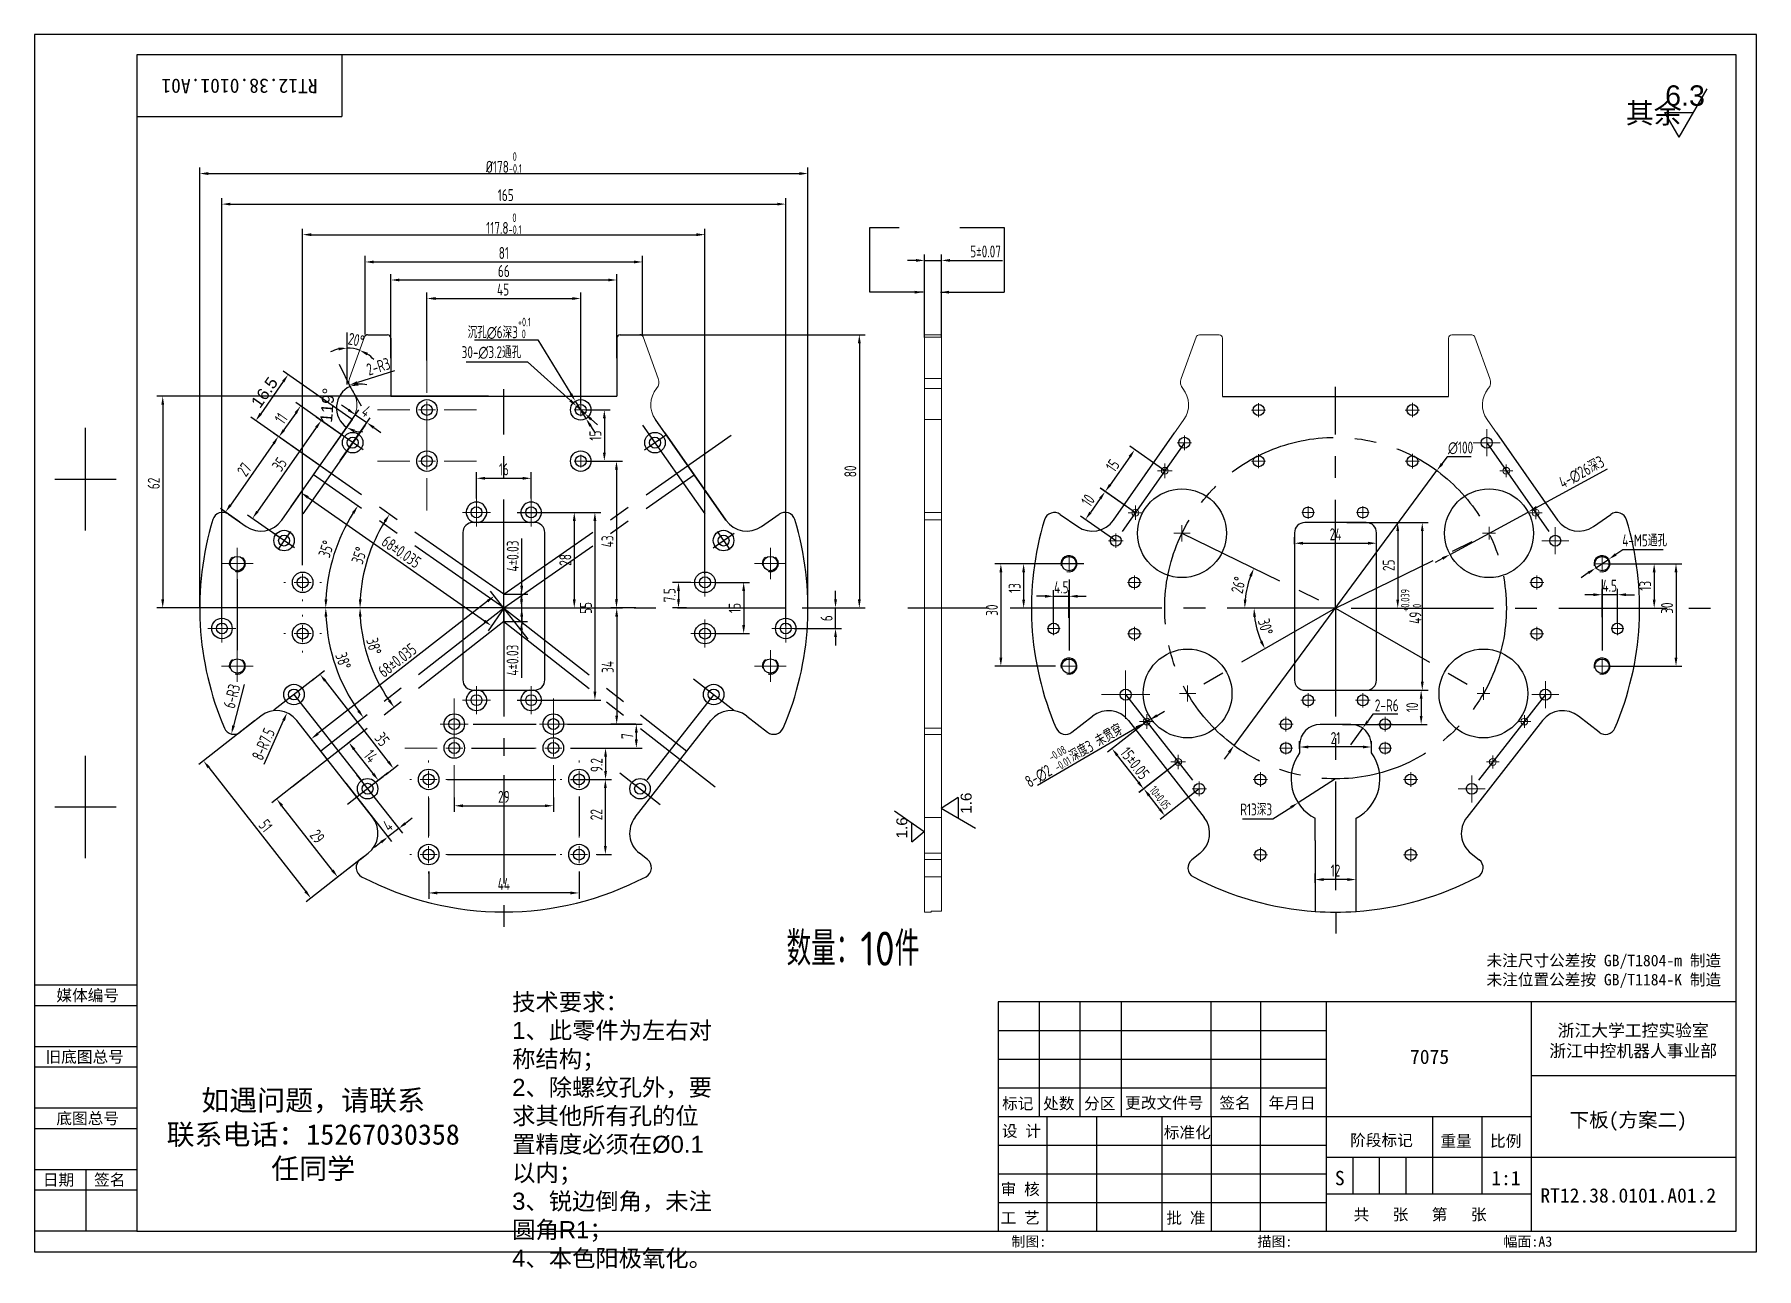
# Model space of a CAD drawing. Header units: millimetres. Extents: x 2655 to 3159, y 1630 to 1991.
import ezdxf

# ---------------------------------------------------------------- set-up
doc = ezdxf.new("R2010")
doc.units = ezdxf.units.MM
doc.linetypes.add('CENTER', pattern=[50.8, 31.75, -6.35, 6.35, -6.35])
doc.linetypes.add('HIDDEN', pattern=[9.525, 6.35, -3.175])
for name, color, linetype in [('3中心线层', 1, 'CENTER'), ('41', 3, 'Continuous'), ('7标注层', 4, 'Continuous'), ('NUM', 6, 'Continuous'), ('图框_外框线', 7, 'Continuous'), ('图框_标题栏文字', 73, 'Continuous')]:
    doc.layers.add(name, color=color, linetype=linetype)
doc.styles.add('PC_TEXTSTYLE', font='gbenor.shx', dxfattribs={"width": 0.8, "bigfont": 'gbcbig.shx'})
doc.styles.get("Standard").update_dxf_attribs({"font": 'arial.ttf'})
doc.styles.add('仿宋体', font='')
doc.styles.add('工程字', font='gbenor.shx', dxfattribs={"bigfont": 'gbcbig.shx'})
doc.styles.get('仿宋体').set_extended_font_data('FangSong_GB2312')
doc.dimstyles.new('GB-35', dxfattribs={"dimtxt": 3.5, "dimasz": 2.5, "dimexe": 1.75, "dimexo": 0, "dimgap": 0.875, "dimtad": 1, "dimdsep": 46, "dimtxsty": 'PC_TEXTSTYLE', "dimcen": -3.5, "dimadec": 0, "dimazin": 0, "dimtfac": 0.7, "dimtmove": 0, "dimatfit": 3, "dimfxl": 1, "dimtzin": 0, "dimarcsym": 0})

msp = doc.modelspace()

# ---------------------------------------------------------------- texts
at = {"color": 3, "lineweight": 25, "insert": (3131.982, 1975.944), "char_height": 6, "width": 3.82867, "attachment_point": 1}
msp.add_mtext('6.3', dxfattribs=at)
at = {"color": 3, "char_height": 3.2, "width": 4.46678, "attachment_point": 1, "rotation": 90}
for insert in [(2925.813, 1762.651), (2906.995, 1755.439)]:
    msp.add_mtext('1.6', dxfattribs=dict(at, insert=insert))
at = {"layer": '41', "color": 73, "lineweight": 25, "insert": (2714.743, 1975.781), "char_height": 4.2, "width": 60, "attachment_point": 5, "rotation": 180, "style": '仿宋体'}
msp.add_mtext('RT12.38.0101.A01', dxfattribs=at)
at = {"layer": '41', "lineweight": 25, "ltscale": 5.5, "insert": (3120.454, 1970.822), "char_height": 6, "width": 17.90369, "attachment_point": 1}
msp.add_mtext('其余', dxfattribs=at)
at = {"layer": '41', "lineweight": 25, "ltscale": 0.6375, "insert": (2794.565, 1710.075), "char_height": 5, "width": 60.35014, "attachment_point": 1}
msp.add_mtext('技术要求：\\P1、此零件为左右对称结构；\\P2、除螺纹孔外，要求其他所有孔的位置精度必须在%%C0.1以内；\\P3、锐边倒角，未注圆角R1；\\P4、本色阳极氧化。', dxfattribs=at)
at = {"layer": '41', "color": 73, "lineweight": 25, "width": 57.86919, "attachment_point": 5, "style": '仿宋体'}
for s, insert, char_height in [('浙江大学工控实验室\\P浙江中控机器人事业部', (3122.642, 1696.043), 3.6), ('7075', (3063.045, 1691.483), 4.2), ('{\\fSimSun|b0|i0|c134|p2;下板(方案二)}', (3121.194, 1672.487), 4.2), ('RT12.38.0101.A01.2', (3121.194, 1650.887), 4.2)]:
    msp.add_mtext(s, dxfattribs=dict(at, insert=insert, char_height=char_height))
at = {"layer": '41', "color": 73, "insert": (2736.31, 1668.453), "char_height": 6, "width": 96.44865, "attachment_point": 5, "style": '仿宋体'}
msp.add_mtext('{\\fSimSun|b0|i0|c134|p2;如遇问题，请联系\\P联系电话：15267030358\\P任同学}', dxfattribs=at)
at = {"layer": '41', "color": 73, "lineweight": 25, "char_height": 3, "width": 19.02088, "attachment_point": 4}
for s, insert in [('{\\fFangSong_GB2312|b0|i0|c134|p49;制图:}', (2940.65, 1637.269)), ('{\\fFangSong_GB2312|b0|i0|c134|p49;描图:}', (3012.65, 1637.269)), ('{\\fFangSong_GB2312|b0|i0|c134|p49;幅面:A3}', (3084.65, 1637.269))]:
    msp.add_mtext(s, dxfattribs=dict(at, insert=insert))
at = {"layer": 'NUM', "lineweight": 25, "ltscale": 11, "insert": (2874.851, 1728.183), "char_height": 10, "width": 68.78586, "attachment_point": 1, "style": '工程字'}
msp.add_mtext('数量：10件', dxfattribs=at)
at = {"layer": '图框_标题栏文字', "lineweight": 25, "style": '仿宋体'}
for s, height, p in [('媒体编号', 3.36, (2661.16, 1707.814)), ('旧底图总号', 3.36, (2657.981, 1689.814)), ('标记', 3.36, (2937.943, 1676.157)), ('处数', 3.36, (2949.943, 1676.157)), ('分区', 3.36, (2961.943, 1676.157)), ('更改文件号', 3.36, (2973.943, 1676.335)), ('签名', 3.36, (3001.543, 1676.338)), ('年月日', 3.36, (3015.943, 1676.338)), ('底图总号', 3.36, (2661.16, 1671.814)), ('设 计', 3.36, (2937.864, 1668.108)), ('标准化', 3.36, (2985.27, 1667.69)), ('阶段标记', 3.36, (3039.812, 1665.412)), ('重量', 3.36, (3066.212, 1665.172)), ('比例', 3.36, (3080.743, 1665.172)), ('S', 4.2, (3035.338, 1653.906)), ('日期', 3.36, (2657.202, 1653.814)), ('签名', 3.36, (2672.202, 1653.814)), ('审 核', 3.36, (2937.516, 1651.068)), ('1:1', 4.2, (3081.123, 1653.906)), ('工 艺', 3.36, (2937.516, 1642.668)), ('批 准', 3.36, (2986.026, 1642.668)), ('共   张   第   张', 3.36, (3040.802, 1643.667))]:
    msp.add_text(s, height=height, dxfattribs=at).set_placement(p)
at = {"layer": '图框_标题栏文字', "lineweight": 25, "insert": (3079.699, 1721.391), "char_height": 3.36, "width": 83.37624, "attachment_point": 1, "style": '仿宋体'}
msp.add_mtext('未注尺寸公差按 GB/T1804-m 制造\\P未注位置公差按 GB/T1184-K 制造', dxfattribs=at)

# ---------------------------------------------------------------- blocks, each defined once
blk = doc.blocks.new('SW_CENTERMARKSYMBOL_0')
at = {"color": 0, "linetype": 'Continuous', "lineweight": 0}
for p, q in [((-2.5, 0), (-3.95, 0)), ((0, 0), (-2.5, 0)), ((0, 2.5), (0, 3.95)), ((0, 0), (0, 2.5)), ((0, 0), (0, -2.5)), ((0, 0), (2.5, 0)), ((2.5, 0), (3.95, 0)), ((0, -2.5), (0, -3.95))]:
    blk.add_line(p, q, dxfattribs=at)
blk = doc.blocks.new('SW_CENTERMARKSYMBOL_1')
at = {"color": 0, "linetype": 'Continuous', "lineweight": 0}
for p, q in [((-2.5, 0), (-3.95, 0)), ((0, 0), (-2.5, 0)), ((0, 2.5), (0, 3.95)), ((0, 0), (0, 2.5)), ((0, 0), (0, -2.5)), ((0, 0), (2.5, 0)), ((2.5, 0), (3.95, 0)), ((0, -2.5), (0, -3.95))]:
    blk.add_line(p, q, dxfattribs=at)
blk = doc.blocks.new('SW_CENTERMARKSYMBOL_2')
at = {"color": 0, "linetype": 'Continuous', "lineweight": 0}
for p, q in [((-2.5, 0), (-3.95, 0)), ((0, 0), (-2.5, 0)), ((0, 2.5), (0, 3.95)), ((0, 0), (0, 2.5)), ((0, 0), (0, -2.5)), ((0, 0), (2.5, 0)), ((2.5, 0), (3.95, 0)), ((0, -2.5), (0, -3.95))]:
    blk.add_line(p, q, dxfattribs=at)
blk = doc.blocks.new('SW_CENTERMARKSYMBOL_3')
at = {"color": 0, "linetype": 'Continuous', "lineweight": 0}
for p, q in [((-2.5, 0), (-3.95, 0)), ((0, 0), (-2.5, 0)), ((0, 2.5), (0, 3.95)), ((0, 0), (0, 2.5)), ((0, 0), (0, -2.5)), ((0, 0), (2.5, 0)), ((2.5, 0), (3.95, 0)), ((0, -2.5), (0, -3.95))]:
    blk.add_line(p, q, dxfattribs=at)
blk = doc.blocks.new('SW_CENTERMARKSYMBOL_4')
at = {"color": 0, "linetype": 'Continuous', "lineweight": 0}
for p, q in [((0, 5), (0, 7.05)), ((-5, 0), (-7.05, 0)), ((0, 0), (-5, 0)), ((0, 0), (0, 5)), ((0, 0), (0, -5)), ((0, 0), (5, 0)), ((5, 0), (7.05, 0)), ((0, -5), (0, -7.05))]:
    blk.add_line(p, q, dxfattribs=at)
blk = doc.blocks.new('SW_CENTERMARKSYMBOL_5')
at = {"color": 0, "linetype": 'Continuous', "lineweight": 0}
for p, q in [((-1.25, 0), (-2.125, 0)), ((0, 0), (-1.25, 0)), ((0, 1.25), (0, 2.125)), ((0, 0), (0, 1.25)), ((0, 0), (0, -1.25)), ((0, 0), (1.25, 0)), ((1.25, 0), (2.125, 0)), ((0, -1.25), (0, -2.125))]:
    blk.add_line(p, q, dxfattribs=at)
blk = doc.blocks.new('SW_CENTERMARKSYMBOL_6')
at = {"color": 0, "linetype": 'Continuous', "lineweight": 0}
for p, q in [((-1.25, 0), (-2.125, 0)), ((0, 0), (-1.25, 0)), ((0, 1.25), (0, 2.125)), ((0, 0), (0, 1.25)), ((0, 0), (0, -1.25)), ((0, 0), (1.25, 0)), ((1.25, 0), (2.125, 0)), ((0, -1.25), (0, -2.125))]:
    blk.add_line(p, q, dxfattribs=at)
blk = doc.blocks.new('SW_CENTERMARKSYMBOL_7')
at = {"color": 0, "linetype": 'Continuous', "lineweight": 0}
for p, q in [((-1.25, 0), (-2.125, 0)), ((0, 0), (-1.25, 0)), ((0, 1.25), (0, 2.125)), ((0, 0), (0, 1.25)), ((0, 0), (0, -1.25)), ((0, 0), (1.25, 0)), ((1.25, 0), (2.125, 0)), ((0, -1.25), (0, -2.125))]:
    blk.add_line(p, q, dxfattribs=at)
blk = doc.blocks.new('SW_CENTERMARKSYMBOL_8')
at = {"color": 0, "linetype": 'Continuous', "lineweight": 0}
for p, q in [((-1.25, 0), (-2.05, 0)), ((0, 0), (-1.25, 0)), ((0, 1.25), (0, 2.05)), ((0, 0), (0, 1.25)), ((0, 0), (0, -1.25)), ((0, 0), (1.25, 0)), ((1.25, 0), (2.05, 0)), ((0, -1.25), (0, -2.05))]:
    blk.add_line(p, q, dxfattribs=at)
blk = doc.blocks.new('SW_CENTERMARKSYMBOL_9')
at = {"color": 0, "linetype": 'Continuous', "lineweight": 0}
for p, q in [((-1.25, 0), (-2.05, 0)), ((0, 0), (-1.25, 0)), ((0, 1.25), (0, 2.05)), ((0, 0), (0, 1.25)), ((0, 0), (0, -1.25)), ((0, 0), (1.25, 0)), ((1.25, 0), (2.05, 0)), ((0, -1.25), (0, -2.05))]:
    blk.add_line(p, q, dxfattribs=at)
blk = doc.blocks.new('SW_CENTERMARKSYMBOL_10')
at = {"color": 0, "linetype": 'Continuous', "lineweight": 0}
for p, q in [((-1.25, 0), (-2.125, 0)), ((0, 0), (-1.25, 0)), ((0, 1.25), (0, 2.125)), ((0, 0), (0, 1.25)), ((0, 0), (0, -1.25)), ((0, 0), (1.25, 0)), ((1.25, 0), (2.125, 0)), ((0, -1.25), (0, -2.125))]:
    blk.add_line(p, q, dxfattribs=at)
blk = doc.blocks.new('SW_CENTERMARKSYMBOL_11')
at = {"color": 0, "linetype": 'Continuous', "lineweight": 0}
for p, q in [((-1.25, 0), (-2.125, 0)), ((0, 0), (-1.25, 0)), ((0, 1.25), (0, 2.125)), ((0, 0), (0, 1.25)), ((0, 0), (0, -1.25)), ((0, 0), (1.25, 0)), ((1.25, 0), (2.125, 0)), ((0, -1.25), (0, -2.125))]:
    blk.add_line(p, q, dxfattribs=at)
blk = doc.blocks.new('SW_CENTERMARKSYMBOL_12')
at = {"color": 0, "linetype": 'Continuous', "lineweight": 0}
for p, q in [((-1.25, 0), (-1.875, 0)), ((0, 0), (-1.25, 0)), ((0, 1.25), (0, 1.875)), ((0, 0), (0, 1.25)), ((0, 0), (0, -1.25)), ((0, 0), (1.25, 0)), ((1.25, 0), (1.875, 0)), ((0, -1.25), (0, -1.875))]:
    blk.add_line(p, q, dxfattribs=at)
blk = doc.blocks.new('SW_CENTERMARKSYMBOL_13')
at = {"color": 0, "linetype": 'Continuous', "lineweight": 0}
for p, q in [((-1.25, 0), (-1.875, 0)), ((0, 0), (-1.25, 0)), ((0, 1.25), (0, 1.875)), ((0, 0), (0, 1.25)), ((0, 0), (0, -1.25)), ((0, 0), (1.25, 0)), ((1.25, 0), (1.875, 0)), ((0, -1.25), (0, -1.875))]:
    blk.add_line(p, q, dxfattribs=at)
blk = doc.blocks.new('SW_CENTERMARKSYMBOL_14')
at = {"color": 0, "linetype": 'Continuous', "lineweight": 0}
for p, q in [((-1.25, 0), (-2.125, 0)), ((0, 0), (-1.25, 0)), ((0, 1.25), (0, 2.125)), ((0, 0), (0, 1.25)), ((0, 0), (0, -1.25)), ((0, 0), (1.25, 0)), ((1.25, 0), (2.125, 0)), ((0, -1.25), (0, -2.125))]:
    blk.add_line(p, q, dxfattribs=at)
blk = doc.blocks.new('SW_CENTERMARKSYMBOL_15')
at = {"color": 0, "linetype": 'Continuous', "lineweight": 0}
for p, q in [((-1.25, 0), (-2.125, 0)), ((0, 0), (-1.25, 0)), ((0, 1.25), (0, 2.125)), ((0, 0), (0, 1.25)), ((0, 0), (0, -1.25)), ((0, 0), (1.25, 0)), ((1.25, 0), (2.125, 0)), ((0, -1.25), (0, -2.125))]:
    blk.add_line(p, q, dxfattribs=at)
blk = doc.blocks.new('SW_CENTERMARKSYMBOL_16')
at = {"color": 0, "linetype": 'Continuous', "lineweight": 0}
for p, q in [((-1.25, 0), (-2.125, 0)), ((0, 0), (-1.25, 0)), ((0, 1.25), (0, 2.125)), ((0, 0), (0, 1.25)), ((0, 0), (0, -1.25)), ((0, 0), (1.25, 0)), ((1.25, 0), (2.125, 0)), ((0, -1.25), (0, -2.125))]:
    blk.add_line(p, q, dxfattribs=at)
blk = doc.blocks.new('SW_CENTERMARKSYMBOL_17')
at = {"color": 0, "linetype": 'Continuous', "lineweight": 0}
for p, q in [((-1.25, 0), (-2.125, 0)), ((0, 0), (-1.25, 0)), ((0, 1.25), (0, 2.125)), ((0, 0), (0, 1.25)), ((0, 0), (0, -1.25)), ((0, 0), (1.25, 0)), ((1.25, 0), (2.125, 0)), ((0, -1.25), (0, -2.125))]:
    blk.add_line(p, q, dxfattribs=at)
blk = doc.blocks.new('SW_CENTERMARKSYMBOL_18')
at = {"color": 0, "linetype": 'Continuous', "lineweight": 0}
for p, q in [((-1.25, 0), (-1.875, 0)), ((0, 0), (-1.25, 0)), ((0, 1.25), (0, 1.875)), ((0, 0), (0, 1.25)), ((0, 0), (0, -1.25)), ((0, 0), (1.25, 0)), ((1.25, 0), (1.875, 0)), ((0, -1.25), (0, -1.875))]:
    blk.add_line(p, q, dxfattribs=at)
blk = doc.blocks.new('SW_CENTERMARKSYMBOL_19')
at = {"color": 0, "linetype": 'Continuous', "lineweight": 0}
for p, q in [((-1.25, 0), (-1.875, 0)), ((0, 0), (-1.25, 0)), ((0, 1.25), (0, 1.875)), ((0, 0), (0, 1.25)), ((0, 0), (0, -1.25)), ((0, 0), (1.25, 0)), ((1.25, 0), (1.875, 0)), ((0, -1.25), (0, -1.875))]:
    blk.add_line(p, q, dxfattribs=at)
blk = doc.blocks.new('SW_CENTERMARKSYMBOL_20')
at = {"color": 0, "linetype": 'Continuous', "lineweight": 0}
for p, q in [((-1.25, 0), (-2.375, 0)), ((0, 0), (-1.25, 0)), ((0, 1.25), (0, 2.375)), ((0, 0), (0, 1.25)), ((0, 0), (0, -1.25)), ((0, 0), (1.25, 0)), ((1.25, 0), (2.375, 0)), ((0, -1.25), (0, -2.375))]:
    blk.add_line(p, q, dxfattribs=at)
blk = doc.blocks.new('SW_CENTERMARKSYMBOL_21')
at = {"color": 0, "linetype": 'Continuous', "lineweight": 0}
for p, q in [((-1.25, 0), (-2.375, 0)), ((0, 0), (-1.25, 0)), ((0, 1.25), (0, 2.375)), ((0, 0), (0, 1.25)), ((0, 0), (0, -1.25)), ((0, 0), (1.25, 0)), ((1.25, 0), (2.375, 0)), ((0, -1.25), (0, -2.375))]:
    blk.add_line(p, q, dxfattribs=at)
blk = doc.blocks.new('SW_CENTERMARKSYMBOL_22')
at = {"color": 0, "linetype": 'Continuous', "lineweight": 0}
for p, q in [((-1.25, 0), (-1.875, 0)), ((0, 0), (-1.25, 0)), ((0, 1.25), (0, 1.875)), ((0, 0), (0, 1.25)), ((0, 0), (0, -1.25)), ((0, 0), (1.25, 0)), ((1.25, 0), (1.875, 0)), ((0, -1.25), (0, -1.875))]:
    blk.add_line(p, q, dxfattribs=at)
blk = doc.blocks.new('SW_CENTERMARKSYMBOL_23')
at = {"color": 0, "linetype": 'Continuous', "lineweight": 0}
for p, q in [((-1.25, 0), (-1.875, 0)), ((0, 0), (-1.25, 0)), ((0, 1.25), (0, 1.875)), ((0, 0), (0, 1.25)), ((0, 0), (0, -1.25)), ((0, 0), (1.25, 0)), ((1.25, 0), (1.875, 0)), ((0, -1.25), (0, -1.875))]:
    blk.add_line(p, q, dxfattribs=at)
blk = doc.blocks.new('SW_CENTERMARKSYMBOL_24')
at = {"color": 0, "linetype": 'Continuous', "lineweight": 0}
for p, q in [((-1.25, 0), (-1.875, 0)), ((0, 0), (-1.25, 0)), ((0, 1.25), (0, 1.875)), ((0, 0), (0, 1.25)), ((0, 0), (0, -1.25)), ((0, 0), (1.25, 0)), ((1.25, 0), (1.875, 0)), ((0, -1.25), (0, -1.875))]:
    blk.add_line(p, q, dxfattribs=at)
blk = doc.blocks.new('SW_CENTERMARKSYMBOL_25')
at = {"color": 0, "linetype": 'Continuous', "lineweight": 0}
for p, q in [((-1.25, 0), (-1.875, 0)), ((0, 0), (-1.25, 0)), ((0, 1.25), (0, 1.875)), ((0, 0), (0, 1.25)), ((0, 0), (0, -1.25)), ((0, 0), (1.25, 0)), ((1.25, 0), (1.875, 0)), ((0, -1.25), (0, -1.875))]:
    blk.add_line(p, q, dxfattribs=at)
blk = doc.blocks.new('SW_CENTERMARKSYMBOL_26')
at = {"color": 0, "linetype": 'Continuous', "lineweight": 0}
for p, q in [((-1.25, 0), (-2.05, 0)), ((0, 0), (-1.25, 0)), ((0, 1.25), (0, 2.05)), ((0, 0), (0, 1.25)), ((0, 0), (0, -1.25)), ((0, 0), (1.25, 0)), ((1.25, 0), (2.05, 0)), ((0, -1.25), (0, -2.05))]:
    blk.add_line(p, q, dxfattribs=at)
blk = doc.blocks.new('SW_CENTERMARKSYMBOL_27')
at = {"color": 0, "linetype": 'Continuous', "lineweight": 0}
for p, q in [((-1.25, 0), (-2.05, 0)), ((0, 0), (-1.25, 0)), ((0, 1.25), (0, 2.05)), ((0, 0), (0, 1.25)), ((0, 0), (0, -1.25)), ((0, 0), (1.25, 0)), ((1.25, 0), (2.05, 0)), ((0, -1.25), (0, -2.05))]:
    blk.add_line(p, q, dxfattribs=at)
blk = doc.blocks.new('SW_CENTERMARKSYMBOL_28')
at = {"color": 0, "linetype": 'Continuous', "lineweight": 0}
for p, q in [((-1.25, 0), (-2.05, 0)), ((0, 0), (-1.25, 0)), ((0, 1.25), (0, 2.05)), ((0, 0), (0, 1.25)), ((0, 0), (0, -1.25)), ((0, 0), (1.25, 0)), ((1.25, 0), (2.05, 0)), ((0, -1.25), (0, -2.05))]:
    blk.add_line(p, q, dxfattribs=at)
blk = doc.blocks.new('SW_CENTERMARKSYMBOL_29')
at = {"color": 0, "linetype": 'Continuous', "lineweight": 0}
for p, q in [((-1.25, 0), (-2.05, 0)), ((0, 0), (-1.25, 0)), ((0, 1.25), (0, 2.05)), ((0, 0), (0, 1.25)), ((0, 0), (0, -1.25)), ((0, 0), (1.25, 0)), ((1.25, 0), (2.05, 0)), ((0, -1.25), (0, -2.05))]:
    blk.add_line(p, q, dxfattribs=at)
blk = doc.blocks.new('SW_CENTERMARKSYMBOL_30')
at = {"color": 0, "linetype": 'Continuous', "lineweight": 0}
for p, q in [((-1.25, 0), (-2.125, 0)), ((0, 0), (-1.25, 0)), ((0, 1.25), (0, 2.125)), ((0, 0), (0, 1.25)), ((0, 0), (0, -1.25)), ((0, 0), (1.25, 0)), ((1.25, 0), (2.125, 0)), ((0, -1.25), (0, -2.125))]:
    blk.add_line(p, q, dxfattribs=at)
blk = doc.blocks.new('SW_CENTERMARKSYMBOL_31')
at = {"color": 0, "linetype": 'Continuous', "lineweight": 0}
for p, q in [((-1.25, 0), (-2.125, 0)), ((0, 0), (-1.25, 0)), ((0, 1.25), (0, 2.125)), ((0, 0), (0, 1.25)), ((0, 0), (0, -1.25)), ((0, 0), (1.25, 0)), ((1.25, 0), (2.125, 0)), ((0, -1.25), (0, -2.125))]:
    blk.add_line(p, q, dxfattribs=at)
blk = doc.blocks.new('SW_CENTERMARKSYMBOL_32')
at = {"color": 0, "linetype": 'Continuous', "lineweight": 0}
for p, q in [((-1.25, 0), (-2.125, 0)), ((0, 0), (-1.25, 0)), ((0, 1.25), (0, 2.125)), ((0, 0), (0, 1.25)), ((0, 0), (0, -1.25)), ((0, 0), (1.25, 0)), ((1.25, 0), (2.125, 0)), ((0, -1.25), (0, -2.125))]:
    blk.add_line(p, q, dxfattribs=at)
blk = doc.blocks.new('SW_CENTERMARKSYMBOL_33')
at = {"color": 0, "linetype": 'Continuous', "lineweight": 0}
for p, q in [((-1.25, 0), (-2.125, 0)), ((0, 0), (-1.25, 0)), ((0, 1.25), (0, 2.125)), ((0, 0), (0, 1.25)), ((0, 0), (0, -1.25)), ((0, 0), (1.25, 0)), ((1.25, 0), (2.125, 0)), ((0, -1.25), (0, -2.125))]:
    blk.add_line(p, q, dxfattribs=at)
blk = doc.blocks.new('SW_CENTERMARKSYMBOL_34')
at = {"color": 0, "linetype": 'Continuous', "lineweight": 0}
for p, q in [((-1.25, 0), (-2.05, 0)), ((0, 0), (-1.25, 0)), ((0, 1.25), (0, 2.05)), ((0, 0), (0, 1.25)), ((0, 0), (0, -1.25)), ((0, 0), (1.25, 0)), ((1.25, 0), (2.05, 0)), ((0, -1.25), (0, -2.05))]:
    blk.add_line(p, q, dxfattribs=at)
blk = doc.blocks.new('SW_CENTERMARKSYMBOL_35')
at = {"color": 0, "linetype": 'Continuous', "lineweight": 0}
for p, q in [((-1.25, 0), (-2.05, 0)), ((0, 0), (-1.25, 0)), ((0, 1.25), (0, 2.05)), ((0, 0), (0, 1.25)), ((0, 0), (0, -1.25)), ((0, 0), (1.25, 0)), ((1.25, 0), (2.05, 0)), ((0, -1.25), (0, -2.05))]:
    blk.add_line(p, q, dxfattribs=at)
blk = doc.blocks.new('SW_CENTERMARKSYMBOL_36')
at = {"color": 0, "linetype": 'Continuous', "lineweight": 0}
for p, q in [((-1.25, 0), (-2.125, 0)), ((0, 0), (-1.25, 0)), ((0, 1.25), (0, 2.125)), ((0, 0), (0, 1.25)), ((0, 0), (0, -1.25)), ((0, 0), (1.25, 0)), ((1.25, 0), (2.125, 0)), ((0, -1.25), (0, -2.125))]:
    blk.add_line(p, q, dxfattribs=at)
blk = doc.blocks.new('SW_CENTERMARKSYMBOL_37')
at = {"color": 0, "linetype": 'Continuous', "lineweight": 0}
for p, q in [((-1.25, 0), (-2.125, 0)), ((0, 0), (-1.25, 0)), ((0, 1.25), (0, 2.125)), ((0, 0), (0, 1.25)), ((0, 0), (0, -1.25)), ((0, 0), (1.25, 0)), ((1.25, 0), (2.125, 0)), ((0, -1.25), (0, -2.125))]:
    blk.add_line(p, q, dxfattribs=at)
blk = doc.blocks.new('SW_CENTERMARKSYMBOL_38')
at = {"color": 0, "linetype": 'Continuous', "lineweight": 0}
for p, q in [((-1.25, 0), (-1.875, 0)), ((0, 0), (-1.25, 0)), ((0, 1.25), (0, 1.875)), ((0, 0), (0, 1.25)), ((0, 0), (0, -1.25)), ((0, 0), (1.25, 0)), ((1.25, 0), (1.875, 0)), ((0, -1.25), (0, -1.875))]:
    blk.add_line(p, q, dxfattribs=at)
blk = doc.blocks.new('SW_CENTERMARKSYMBOL_39')
at = {"color": 0, "linetype": 'Continuous', "lineweight": 0}
for p, q in [((-1.25, 0), (-1.875, 0)), ((0, 0), (-1.25, 0)), ((0, 1.25), (0, 1.875)), ((0, 0), (0, 1.25)), ((0, 0), (0, -1.25)), ((0, 0), (1.25, 0)), ((1.25, 0), (1.875, 0)), ((0, -1.25), (0, -1.875))]:
    blk.add_line(p, q, dxfattribs=at)
blk = doc.blocks.new('SW_CENTERMARKSYMBOL_40')
at = {"color": 0, "linetype": 'Continuous', "lineweight": 0}
for p, q in [((-1.25, 0), (-2.125, 0)), ((0, 0), (-1.25, 0)), ((0, 1.25), (0, 2.125)), ((0, 0), (0, 1.25)), ((0, 0), (0, -1.25)), ((0, 0), (1.25, 0)), ((1.25, 0), (2.125, 0)), ((0, -1.25), (0, -2.125))]:
    blk.add_line(p, q, dxfattribs=at)
blk = doc.blocks.new('SW_CENTERMARKSYMBOL_41')
at = {"color": 0, "linetype": 'Continuous', "lineweight": 0}
for p, q in [((-1.25, 0), (-2.125, 0)), ((0, 0), (-1.25, 0)), ((0, 1.25), (0, 2.125)), ((0, 0), (0, 1.25)), ((0, 0), (0, -1.25)), ((0, 0), (1.25, 0)), ((1.25, 0), (2.125, 0)), ((0, -1.25), (0, -2.125))]:
    blk.add_line(p, q, dxfattribs=at)
blk = doc.blocks.new('SW_CENTERMARKSYMBOL_50')
at = {"color": 0, "linetype": 'Continuous', "lineweight": 0}
for p, q in [((-1.25, 0), (-1.875, 0)), ((0, 0), (-1.25, 0)), ((0, 1.25), (0, 1.875)), ((0, 0), (0, 1.25)), ((0, 0), (0, -1.25)), ((0, 0), (1.25, 0)), ((1.25, 0), (1.875, 0)), ((0, -1.25), (0, -1.875))]:
    blk.add_line(p, q, dxfattribs=at)
blk = doc.blocks.new('SW_CENTERMARKSYMBOL_51')
at = {"color": 0, "linetype": 'Continuous', "lineweight": 0}
for p, q in [((-1.25, 0), (-1.875, 0)), ((0, 0), (-1.25, 0)), ((0, 1.25), (0, 1.875)), ((0, 0), (0, 1.25)), ((0, 0), (0, -1.25)), ((0, 0), (1.25, 0)), ((1.25, 0), (1.875, 0)), ((0, -1.25), (0, -1.875))]:
    blk.add_line(p, q, dxfattribs=at)
blk = doc.blocks.new('SW_CENTERMARKSYMBOL_52')
at = {"color": 0, "linetype": 'Continuous', "lineweight": 0}
for p, q in [((0, 5), (0, 14.5)), ((-5, 0), (-14.5, 0)), ((0, 0), (-2.5, 0)), ((0, 0), (0, 2.5)), ((0, 0), (0, -2.5)), ((0, 0), (2.5, 0)), ((5, 0), (14.5, 0)), ((0, -5), (0, -14.5))]:
    blk.add_line(p, q, dxfattribs=at)
blk = doc.blocks.new('SW_CENTERMARKSYMBOL_53')
at = {"color": 0, "linetype": 'Continuous', "lineweight": 0}
for p, q in [((0, 5), (0, 14.5)), ((-5, 0), (-14.5, 0)), ((0, 0), (-2.5, 0)), ((0, 0), (0, 2.5)), ((0, 0), (0, -2.5)), ((0, 0), (2.5, 0)), ((5, 0), (14.5, 0)), ((0, -5), (0, -14.5))]:
    blk.add_line(p, q, dxfattribs=at)
blk = doc.blocks.new('SW_CENTERMARKSYMBOL_54')
at = {"color": 0, "linetype": 'Continuous', "lineweight": 0}
for p, q in [((0, 5), (0, 14.5)), ((-5, 0), (-14.5, 0)), ((0, 0), (-2.5, 0)), ((0, 0), (0, 2.5)), ((0, 0), (0, -2.5)), ((0, 0), (2.5, 0)), ((5, 0), (14.5, 0)), ((0, -5), (0, -14.5))]:
    blk.add_line(p, q, dxfattribs=at)
blk = doc.blocks.new('SW_CENTERMARKSYMBOL_55')
at = {"color": 0, "linetype": 'Continuous', "lineweight": 0}
for p, q in [((0, 5), (0, 14.5)), ((-5, 0), (-14.5, 0)), ((0, 0), (-2.5, 0)), ((0, 0), (0, 2.5)), ((0, 0), (0, -2.5)), ((0, 0), (2.5, 0)), ((5, 0), (14.5, 0)), ((0, -5), (0, -14.5))]:
    blk.add_line(p, q, dxfattribs=at)
blk = doc.blocks.new('SW_CENTERMARKSYMBOL_56')
at = {"color": 0, "linetype": 'Continuous', "lineweight": 0}
for p, q in [((-2.5, 0), (-4.1, 0)), ((0, 0), (-2.5, 0)), ((0, 2.5), (0, 4.1)), ((0, 0), (0, 2.5)), ((0, 0), (0, -2.5)), ((0, 0), (2.5, 0)), ((2.5, 0), (4.1, 0)), ((0, -2.5), (0, -4.1))]:
    blk.add_line(p, q, dxfattribs=at)
blk = doc.blocks.new('SW_CENTERMARKSYMBOL_57')
at = {"color": 0, "linetype": 'Continuous', "lineweight": 0}
for p, q in [((-2.5, 0), (-4.1, 0)), ((0, 0), (-2.5, 0)), ((0, 2.5), (0, 4.1)), ((0, 0), (0, 2.5)), ((0, 0), (0, -2.5)), ((0, 0), (2.5, 0)), ((2.5, 0), (4.1, 0)), ((0, -2.5), (0, -4.1))]:
    blk.add_line(p, q, dxfattribs=at)
blk = doc.blocks.new('SW_CENTERMARKSYMBOL_58')
at = {"color": 0, "linetype": 'Continuous', "lineweight": 0}
for p, q in [((-2.5, 0), (-4.1, 0)), ((0, 0), (-2.5, 0)), ((0, 2.5), (0, 4.1)), ((0, 0), (0, 2.5)), ((0, 0), (0, -2.5)), ((0, 0), (2.5, 0)), ((2.5, 0), (4.1, 0)), ((0, -2.5), (0, -4.1))]:
    blk.add_line(p, q, dxfattribs=at)
blk = doc.blocks.new('SW_CENTERMARKSYMBOL_59')
at = {"color": 0, "linetype": 'Continuous', "lineweight": 0}
for p, q in [((-2.5, 0), (-4.1, 0)), ((0, 0), (-2.5, 0)), ((0, 2.5), (0, 4.1)), ((0, 0), (0, 2.5)), ((0, 0), (0, -2.5)), ((0, 0), (2.5, 0)), ((2.5, 0), (4.1, 0)), ((0, -2.5), (0, -4.1))]:
    blk.add_line(p, q, dxfattribs=at)
blk = doc.blocks.new('SW_CENTERMARKSYMBOL_60')
at = {"color": 0, "linetype": 'Continuous', "lineweight": 0}
for p, q in [((-2.5, 0), (-4.1, 0)), ((0, 0), (-2.5, 0)), ((0, 2.5), (0, 4.1)), ((0, 0), (0, 2.5)), ((0, 0), (0, -2.5)), ((0, 0), (2.5, 0)), ((2.5, 0), (4.1, 0)), ((0, -2.5), (0, -4.1))]:
    blk.add_line(p, q, dxfattribs=at)
blk = doc.blocks.new('SW_CENTERMARKSYMBOL_61')
at = {"color": 0, "linetype": 'Continuous', "lineweight": 0}
for p, q in [((-2.5, 0), (-4.1, 0)), ((0, 0), (-2.5, 0)), ((0, 2.5), (0, 4.1)), ((0, 0), (0, 2.5)), ((0, 0), (0, -2.5)), ((0, 0), (2.5, 0)), ((2.5, 0), (4.1, 0)), ((0, -2.5), (0, -4.1))]:
    blk.add_line(p, q, dxfattribs=at)
blk = doc.blocks.new('SW_CENTERMARKSYMBOL_62')
at = {"color": 0, "linetype": 'Continuous', "lineweight": 0}
for p, q in [((-2.5, 0), (-4.1, 0)), ((0, 0), (-2.5, 0)), ((0, 2.5), (0, 4.1)), ((0, 0), (0, 2.5)), ((0, 0), (0, -2.5)), ((0, 0), (2.5, 0)), ((2.5, 0), (4.1, 0)), ((0, -2.5), (0, -4.1))]:
    blk.add_line(p, q, dxfattribs=at)
blk = doc.blocks.new('SW_CENTERMARKSYMBOL_63')
at = {"color": 0, "linetype": 'Continuous', "lineweight": 0}
for p, q in [((-2.5, 0), (-4.1, 0)), ((0, 0), (-2.5, 0)), ((0, 2.5), (0, 4.1)), ((0, 0), (0, 2.5)), ((0, 0), (0, -2.5)), ((0, 0), (2.5, 0)), ((2.5, 0), (4.1, 0)), ((0, -2.5), (0, -4.1))]:
    blk.add_line(p, q, dxfattribs=at)
blk = doc.blocks.new('SW_CENTERMARKSYMBOL_64')
at = {"color": 0, "linetype": 'Continuous', "lineweight": 0}
for p, q in [((-2.5, 0), (-4.1, 0)), ((0, 0), (-2.5, 0)), ((0, 2.5), (0, 4.1)), ((0, 0), (0, 2.5)), ((0, 0), (0, -2.5)), ((0, 0), (2.5, 0)), ((2.5, 0), (4.1, 0)), ((0, -2.5), (0, -4.1))]:
    blk.add_line(p, q, dxfattribs=at)
blk = doc.blocks.new('SW_CENTERMARKSYMBOL_65')
at = {"color": 0, "linetype": 'Continuous', "lineweight": 0}
for p, q in [((-2.5, 0), (-4.1, 0)), ((0, 0), (-2.5, 0)), ((0, 2.5), (0, 4.1)), ((0, 0), (0, 2.5)), ((0, 0), (0, -2.5)), ((0, 0), (2.5, 0)), ((2.5, 0), (4.1, 0)), ((0, -2.5), (0, -4.1))]:
    blk.add_line(p, q, dxfattribs=at)
blk = doc.blocks.new('SW_CENTERMARKSYMBOL_66')
at = {"color": 0, "linetype": 'Continuous', "lineweight": 0}
for p, q in [((0, 5), (0, 5.5)), ((-5, 0), (-5.5, 0)), ((0, 0), (-2.5, 0)), ((0, 0), (0, 2.5)), ((0, 0), (0, -2.5)), ((0, 0), (2.5, 0)), ((5, 0), (5.5, 0)), ((0, -5), (0, -5.5))]:
    blk.add_line(p, q, dxfattribs=at)
blk = doc.blocks.new('SW_CENTERMARKSYMBOL_67')
at = {"color": 0, "linetype": 'Continuous', "lineweight": 0}
for p, q in [((0, 5), (0, 5.5)), ((-5, 0), (-5.5, 0)), ((0, 0), (-2.5, 0)), ((0, 0), (0, 2.5)), ((0, 0), (0, -2.5)), ((0, 0), (2.5, 0)), ((5, 0), (5.5, 0)), ((0, -5), (0, -5.5))]:
    blk.add_line(p, q, dxfattribs=at)
blk = doc.blocks.new('SW_CENTERMARKSYMBOL_68')
at = {"color": 0, "linetype": 'Continuous', "lineweight": 0}
for p, q in [((0, 5), (0, 5.5)), ((-5, 0), (-5.5, 0)), ((0, 0), (-2.5, 0)), ((0, 0), (0, 2.5)), ((0, 0), (0, -2.5)), ((0, 0), (2.5, 0)), ((5, 0), (5.5, 0)), ((0, -5), (0, -5.5))]:
    blk.add_line(p, q, dxfattribs=at)
blk = doc.blocks.new('SW_CENTERMARKSYMBOL_69')
at = {"color": 0, "linetype": 'Continuous', "lineweight": 0}
for p, q in [((0, 5), (0, 5.5)), ((-5, 0), (-5.5, 0)), ((0, 0), (-2.5, 0)), ((0, 0), (0, 2.5)), ((0, 0), (0, -2.5)), ((0, 0), (2.5, 0)), ((5, 0), (5.5, 0)), ((0, -5), (0, -5.5))]:
    blk.add_line(p, q, dxfattribs=at)
blk = doc.blocks.new('SW_CENTERMARKSYMBOL_70')
at = {"color": 0, "linetype": 'Continuous', "lineweight": 0}
for p, q in [((0, 5), (0, 5.5)), ((-5, 0), (-5.5, 0)), ((0, 0), (-2.5, 0)), ((0, 0), (0, 2.5)), ((0, 0), (0, -2.5)), ((0, 0), (2.5, 0)), ((5, 0), (5.5, 0)), ((0, -5), (0, -5.5))]:
    blk.add_line(p, q, dxfattribs=at)
blk = doc.blocks.new('SW_CENTERMARKSYMBOL_71')
at = {"color": 0, "linetype": 'Continuous', "lineweight": 0}
for p, q in [((0, 5), (0, 5.5)), ((-5, 0), (-5.5, 0)), ((0, 0), (-2.5, 0)), ((0, 0), (0, 2.5)), ((0, 0), (0, -2.5)), ((0, 0), (2.5, 0)), ((5, 0), (5.5, 0)), ((0, -5), (0, -5.5))]:
    blk.add_line(p, q, dxfattribs=at)
blk = doc.blocks.new('SW_CENTERMARKSYMBOL_72')
at = {"color": 0, "linetype": 'Continuous', "lineweight": 0}
for p, q in [((-2.5, 0), (-4.6, 0)), ((0, 0), (-2.5, 0)), ((0, 2.5), (0, 4.6)), ((0, 0), (0, 2.5)), ((0, 0), (0, -2.5)), ((0, 0), (2.5, 0)), ((2.5, 0), (4.6, 0)), ((0, -2.5), (0, -4.6))]:
    blk.add_line(p, q, dxfattribs=at)
blk = doc.blocks.new('SW_CENTERMARKSYMBOL_73')
at = {"color": 0, "linetype": 'Continuous', "lineweight": 0}
for p, q in [((-2.5, 0), (-4.6, 0)), ((0, 0), (-2.5, 0)), ((0, 2.5), (0, 4.6)), ((0, 0), (0, 2.5)), ((0, 0), (0, -2.5)), ((0, 0), (2.5, 0)), ((2.5, 0), (4.6, 0)), ((0, -2.5), (0, -4.6))]:
    blk.add_line(p, q, dxfattribs=at)
blk = doc.blocks.new('SW_CENTERMARKSYMBOL_74')
at = {"color": 0, "linetype": 'Continuous', "lineweight": 0}
for p, q in [((-2.5, 0), (-4.6, 0)), ((0, 0), (-2.5, 0)), ((0, 2.5), (0, 4.6)), ((0, 0), (0, 2.5)), ((0, 0), (0, -2.5)), ((0, 0), (2.5, 0)), ((2.5, 0), (4.6, 0)), ((0, -2.5), (0, -4.6))]:
    blk.add_line(p, q, dxfattribs=at)
blk = doc.blocks.new('SW_CENTERMARKSYMBOL_75')
at = {"color": 0, "linetype": 'Continuous', "lineweight": 0}
for p, q in [((-2.5, 0), (-4.6, 0)), ((0, 0), (-2.5, 0)), ((0, 2.5), (0, 4.6)), ((0, 0), (0, 2.5)), ((0, 0), (0, -2.5)), ((0, 0), (2.5, 0)), ((2.5, 0), (4.6, 0)), ((0, -2.5), (0, -4.6))]:
    blk.add_line(p, q, dxfattribs=at)
blk = doc.blocks.new('*D163')
at = {"layer": '7标注层', "color": 0, "lineweight": -2, "transparency": 16777216}
for p, q in [((2703.12, 1822.92), (2703.12, 1951.87)), ((2881.12, 1822.92), (2881.12, 1951.87)), ((2705.62, 1950.12), (2878.62, 1950.12))]:
    blk.add_line(p, q, dxfattribs=at)
at = {"layer": '7标注层', "color": 0, "transparency": 16777216}
for points in [[(2705.62, 1950.54), (2705.62, 1949.7), (2703.12, 1950.12)], [(2878.62, 1950.54), (2878.62, 1949.7), (2881.12, 1950.12)]]:
    blk.add_solid(points, dxfattribs=at)
at = {"layer": 'Defpoints', "color": 0, "transparency": 16777216}
for p in [(2881.12, 1950.12), (2703.12, 1822.92), (2881.12, 1822.92)]:
    blk.add_point(p, dxfattribs=at)
at = {"layer": '7标注层', "color": 0, "lineweight": 25, "transparency": 16777216, "insert": (2792.12, 1953.34), "char_height": 3.5, "attachment_point": 5, "style": 'PC_TEXTSTYLE'}
blk.add_mtext('{%%c178}{}{\\H0.7143x;\\S 0^ -0.1;}', dxfattribs=at)
blk = doc.blocks.new('*D164')
at = {"layer": '7标注层', "color": 0, "lineweight": -2, "transparency": 16777216}
for p, q in [((2709.62, 1817.84), (2709.62, 1942.92)), ((2712.12, 1941.17), (2872.12, 1941.17)), ((2874.62, 1817.84), (2874.62, 1942.92))]:
    blk.add_line(p, q, dxfattribs=at)
at = {"layer": '7标注层', "color": 0, "transparency": 16777216}
for points in [[(2712.12, 1941.59), (2712.12, 1940.76), (2709.62, 1941.17)], [(2872.12, 1941.59), (2872.12, 1940.76), (2874.62, 1941.17)]]:
    blk.add_solid(points, dxfattribs=at)
at = {"layer": 'Defpoints', "color": 0, "transparency": 16777216}
for p in [(2874.62, 1941.17), (2709.62, 1817.84), (2874.62, 1817.84)]:
    blk.add_point(p, dxfattribs=at)
at = {"layer": '7标注层', "color": 0, "lineweight": 25, "transparency": 16777216, "insert": (2792.67, 1943.8), "char_height": 3.5, "attachment_point": 5, "style": 'PC_TEXTSTYLE'}
blk.add_mtext('165', dxfattribs=at)
blk = doc.blocks.new('*D204')
at = {"layer": '7标注层', "color": 0, "lineweight": -2, "transparency": 16777216}
for p, q in [((2733.24, 1835.42), (2733.24, 1933.97)), ((2735.74, 1932.22), (2848.49, 1932.22)), ((2850.99, 1832.92), (2850.99, 1933.97))]:
    blk.add_line(p, q, dxfattribs=at)
at = {"layer": '7标注层', "color": 0, "transparency": 16777216}
for points in [[(2735.74, 1932.64), (2735.74, 1931.81), (2733.24, 1932.22)], [(2848.49, 1932.64), (2848.49, 1931.81), (2850.99, 1932.22)]]:
    blk.add_solid(points, dxfattribs=at)
at = {"layer": 'Defpoints', "color": 0, "transparency": 16777216}
for p in [(2850.99, 1932.22), (2733.24, 1835.42), (2850.99, 1832.92)]:
    blk.add_point(p, dxfattribs=at)
at = {"layer": '7标注层', "color": 0, "lineweight": 25, "transparency": 16777216, "insert": (2792.12, 1935.44), "char_height": 3.5, "attachment_point": 5, "style": 'PC_TEXTSTYLE'}
blk.add_mtext('{117.8}{}{\\H0.7143x;\\S 0^ -0.1;}', dxfattribs=at)
blk = doc.blocks.new('*D205')
at = {"layer": '7标注层', "color": 0, "lineweight": -2, "transparency": 16777216}
for p, q in [((2769.62, 1895.42), (2769.62, 1915.28)), ((2814.62, 1882.8), (2814.62, 1915.28)), ((2772.12, 1913.53), (2812.12, 1913.53))]:
    blk.add_line(p, q, dxfattribs=at)
at = {"layer": '7标注层', "color": 0, "transparency": 16777216}
for points in [[(2772.12, 1913.95), (2772.12, 1913.11), (2769.62, 1913.53)], [(2812.12, 1913.95), (2812.12, 1913.11), (2814.62, 1913.53)]]:
    blk.add_solid(points, dxfattribs=at)
at = {"layer": 'Defpoints', "color": 0, "transparency": 16777216}
for p in [(2814.62, 1913.53), (2769.62, 1895.42), (2814.62, 1882.8)]:
    blk.add_point(p, dxfattribs=at)
at = {"layer": '7标注层', "color": 0, "lineweight": 25, "transparency": 16777216, "insert": (2791.88, 1916.15), "char_height": 3.5, "attachment_point": 5, "style": 'PC_TEXTSTYLE'}
blk.add_mtext('45', dxfattribs=at)
blk = doc.blocks.new('*D206')
at = {"layer": '7标注层', "color": 0, "lineweight": -2, "transparency": 16777216}
for p, q in [((2816.49, 1880.92), (2823.28, 1880.92)), ((2821.53, 1878.42), (2821.53, 1868.42)), ((2816.49, 1865.92), (2823.28, 1865.92))]:
    blk.add_line(p, q, dxfattribs=at)
at = {"layer": '7标注层', "color": 0, "transparency": 16777216}
for points in [[(2821.12, 1878.42), (2821.95, 1878.42), (2821.53, 1880.92)], [(2821.12, 1868.42), (2821.95, 1868.42), (2821.53, 1865.92)]]:
    blk.add_solid(points, dxfattribs=at)
at = {"layer": 'Defpoints', "color": 0, "transparency": 16777216}
for p in [(2816.49, 1880.92), (2816.49, 1865.92), (2821.53, 1865.92)]:
    blk.add_point(p, dxfattribs=at)
at = {"layer": '7标注层', "color": 0, "lineweight": 25, "transparency": 16777216, "insert": (2818.91, 1873.4), "char_height": 3.5, "attachment_point": 5, "rotation": 90, "style": 'PC_TEXTSTYLE'}
blk.add_mtext('15', dxfattribs=at)
blk = doc.blocks.new('*D207')
at = {"layer": '7标注层', "color": 0, "lineweight": -2, "transparency": 16777216}
for p, q in [((2784.12, 1855.02), (2784.12, 1862.64)), ((2786.62, 1860.89), (2797.62, 1860.89)), ((2800.12, 1855.02), (2800.12, 1862.64))]:
    blk.add_line(p, q, dxfattribs=at)
at = {"layer": '7标注层', "color": 0, "transparency": 16777216}
for points in [[(2786.62, 1861.3), (2786.62, 1860.47), (2784.12, 1860.89)], [(2797.62, 1861.3), (2797.62, 1860.47), (2800.12, 1860.89)]]:
    blk.add_solid(points, dxfattribs=at)
at = {"layer": 'Defpoints', "color": 0, "transparency": 16777216}
for p in [(2800.12, 1860.89), (2784.12, 1855.02), (2800.12, 1855.02)]:
    blk.add_point(p, dxfattribs=at)
at = {"layer": '7标注层', "color": 0, "lineweight": 25, "transparency": 16777216, "insert": (2792.12, 1863.51), "char_height": 3.5, "attachment_point": 5, "style": 'PC_TEXTSTYLE'}
blk.add_mtext('16', dxfattribs=at)
blk = doc.blocks.new('*D208')
at = {"layer": '7标注层', "color": 0, "lineweight": -2, "transparency": 16777216}
for p, q in [((2854.29, 1830.42), (2864.06, 1830.42)), ((2862.31, 1827.92), (2862.31, 1817.92)), ((2854.29, 1815.42), (2864.06, 1815.42))]:
    blk.add_line(p, q, dxfattribs=at)
at = {"layer": '7标注层', "color": 0, "transparency": 16777216}
for points in [[(2861.89, 1827.92), (2862.72, 1827.92), (2862.31, 1830.42)], [(2861.89, 1817.92), (2862.72, 1817.92), (2862.31, 1815.42)]]:
    blk.add_solid(points, dxfattribs=at)
at = {"layer": 'Defpoints', "color": 0, "transparency": 16777216}
for p in [(2854.29, 1830.42), (2854.29, 1815.42), (2862.31, 1815.42)]:
    blk.add_point(p, dxfattribs=at)
at = {"layer": '7标注层', "color": 0, "lineweight": 25, "transparency": 16777216, "insert": (2859.68, 1822.92), "char_height": 3.5, "attachment_point": 5, "rotation": 90, "style": 'PC_TEXTSTYLE'}
blk.add_mtext('15', dxfattribs=at)
blk = doc.blocks.new('*D209')
at = {"layer": '7标注层', "color": 0, "lineweight": -2, "transparency": 16777216}
for p, q in [((2889.19, 1825.42), (2889.19, 1827.92)), ((2879.47, 1822.92), (2890.94, 1822.92)), ((2889.19, 1816.92), (2889.19, 1822.92)), ((2877.12, 1816.92), (2890.94, 1816.92)), ((2889.19, 1814.42), (2889.19, 1811.92))]:
    blk.add_line(p, q, dxfattribs=at)
at = {"layer": '7标注层', "color": 0, "transparency": 16777216}
for points in [[(2888.78, 1825.42), (2889.61, 1825.42), (2889.19, 1822.92)], [(2888.78, 1814.42), (2889.61, 1814.42), (2889.19, 1816.92)]]:
    blk.add_solid(points, dxfattribs=at)
at = {"layer": 'Defpoints', "color": 0, "transparency": 16777216}
for p in [(2879.47, 1822.92), (2889.19, 1822.92), (2877.12, 1816.92)]:
    blk.add_point(p, dxfattribs=at)
at = {"layer": '7标注层', "color": 0, "lineweight": 25, "transparency": 16777216, "insert": (2886.57, 1819.92), "char_height": 3.5, "attachment_point": 5, "rotation": 90, "style": 'PC_TEXTSTYLE'}
blk.add_mtext('6', dxfattribs=at)
blk = doc.blocks.new('*D165')
at = {"layer": '7标注层', "color": 0, "lineweight": -2, "transparency": 16777216}
for p, q in [((2822.82, 1865.92), (2826.83, 1865.92)), ((2825.08, 1863.42), (2825.08, 1825.42)), ((2822.82, 1822.92), (2826.83, 1822.92))]:
    blk.add_line(p, q, dxfattribs=at)
at = {"layer": '7标注层', "color": 0, "transparency": 16777216}
for points in [[(2824.67, 1863.42), (2825.5, 1863.42), (2825.08, 1865.92)], [(2824.67, 1825.42), (2825.5, 1825.42), (2825.08, 1822.92)]]:
    blk.add_solid(points, dxfattribs=at)
at = {"layer": 'Defpoints', "color": 0, "transparency": 16777216}
for p in [(2822.82, 1865.92), (2822.82, 1822.92), (2825.08, 1822.92)]:
    blk.add_point(p, dxfattribs=at)
at = {"layer": '7标注层', "color": 0, "lineweight": 25, "transparency": 16777216, "insert": (2822.46, 1842.43), "char_height": 3.5, "attachment_point": 5, "rotation": 90, "style": 'PC_TEXTSTYLE'}
blk.add_mtext('43', dxfattribs=at)
blk = doc.blocks.new('*D210')
at = {"layer": '7标注层', "color": 0, "lineweight": -2, "transparency": 16777216}
for p, q in [((2804.22, 1850.92), (2814.48, 1850.92)), ((2812.73, 1848.42), (2812.73, 1825.42)), ((2804.12, 1822.92), (2814.48, 1822.92))]:
    blk.add_line(p, q, dxfattribs=at)
at = {"layer": '7标注层', "color": 0, "transparency": 16777216}
for points in [[(2812.32, 1848.42), (2813.15, 1848.42), (2812.73, 1850.92)], [(2812.32, 1825.42), (2813.15, 1825.42), (2812.73, 1822.92)]]:
    blk.add_solid(points, dxfattribs=at)
at = {"layer": 'Defpoints', "color": 0, "transparency": 16777216}
for p in [(2804.22, 1850.92), (2804.12, 1822.92), (2812.73, 1822.92)]:
    blk.add_point(p, dxfattribs=at)
at = {"layer": '7标注层', "color": 0, "lineweight": 25, "transparency": 16777216, "insert": (2810.11, 1836.99), "char_height": 3.5, "attachment_point": 5, "rotation": 90, "style": 'PC_TEXTSTYLE'}
blk.add_mtext('28', dxfattribs=at)
blk = doc.blocks.new('*D211')
at = {"layer": '7标注层', "color": 0, "lineweight": -2, "transparency": 16777216}
for p, q in [((2796.02, 1850.92), (2820.52, 1850.92)), ((2818.77, 1848.42), (2818.77, 1798.42)), ((2796.02, 1795.92), (2820.52, 1795.92))]:
    blk.add_line(p, q, dxfattribs=at)
at = {"layer": '7标注层', "color": 0, "transparency": 16777216}
for points in [[(2818.35, 1848.42), (2819.19, 1848.42), (2818.77, 1850.92)], [(2818.35, 1798.42), (2819.19, 1798.42), (2818.77, 1795.92)]]:
    blk.add_solid(points, dxfattribs=at)
at = {"layer": 'Defpoints', "color": 0, "transparency": 16777216}
for p in [(2796.02, 1850.92), (2796.02, 1795.92), (2818.77, 1795.92)]:
    blk.add_point(p, dxfattribs=at)
at = {"layer": '7标注层', "color": 0, "lineweight": 25, "transparency": 16777216, "insert": (2816.15, 1822.92), "char_height": 3.5, "attachment_point": 5, "rotation": 90, "style": 'PC_TEXTSTYLE'}
blk.add_mtext('55', dxfattribs=at)
blk = doc.blocks.new('*D166')
at = {"layer": '7标注层', "color": 0, "lineweight": -2, "transparency": 16777216}
blk.add_arc((2792.12, 1822.92), 52.12, 147.7485, 177.2515, dxfattribs=at)
at = {"layer": '7标注层', "color": 0, "transparency": 16777216}
for points in [[(2747.69, 1850.97), (2748.38, 1850.51), (2749.42, 1852.82)], [(2740.47, 1825.41), (2739.64, 1825.43), (2740, 1822.92)]]:
    blk.add_solid(points, dxfattribs=at)
at = {"layer": 'Defpoints', "color": 0, "transparency": 16777216}
for p in [(2736.41, 1861.93), (2741.07, 1833.46), (2692, 1822.92), (2792.12, 1822.92), (2792.12, 1822.92)]:
    blk.add_point(p, dxfattribs=at)
at = {"layer": '7标注层', "color": 0, "lineweight": 25, "transparency": 16777216, "insert": (2740.17, 1840.19), "char_height": 3.5, "attachment_point": 5, "rotation": 71.6151, "style": 'PC_TEXTSTYLE'}
blk.add_mtext('35°', dxfattribs=at)
blk = doc.blocks.new('*D167')
at = {"layer": '7标注层', "color": 0, "lineweight": -2, "transparency": 16777216}
blk.add_arc((2797.83, 1822.92), 47.8, 147.9972, 177.0028, dxfattribs=at)
at = {"layer": '7标注层', "color": 0, "transparency": 16777216}
for points in [[(2756.95, 1848.48), (2757.64, 1848.02), (2758.68, 1850.34)], [(2750.51, 1825.41), (2749.68, 1825.43), (2750.03, 1822.92)]]:
    blk.add_solid(points, dxfattribs=at)
at = {"layer": 'Defpoints', "color": 0, "transparency": 16777216}
for p in [(2725.14, 1873.82), (2751.02, 1832.59), (2792.12, 1826.92), (2692, 1822.92), (2792.12, 1822.92)]:
    blk.add_point(p, dxfattribs=at)
at = {"layer": '7标注层', "color": 0, "lineweight": 25, "transparency": 16777216, "insert": (2749.81, 1838.29), "char_height": 3.5, "attachment_point": 5, "rotation": 72.2583, "style": 'PC_TEXTSTYLE'}
blk.add_mtext('35°', dxfattribs=at)
blk = doc.blocks.new('*D168')
at = {"layer": '7标注层', "color": 0, "lineweight": -2, "transparency": 16777216}
for p, q in [((2740.97, 1868.44), (2749.71, 1880.91)), ((2746.66, 1880.91), (2744.61, 1882.35)), ((2744.25, 1866.14), (2752.99, 1878.62)), ((2748.71, 1879.48), (2751.98, 1877.19)), ((2754.03, 1875.75), (2756.08, 1874.32))]:
    blk.add_line(p, q, dxfattribs=at)
at = {"layer": '7标注层', "color": 0, "transparency": 16777216}
for points in [[(2746.9, 1881.26), (2746.42, 1880.57), (2748.71, 1879.48)], [(2754.27, 1876.09), (2753.79, 1875.41), (2751.98, 1877.19)]]:
    blk.add_solid(points, dxfattribs=at)
at = {"layer": 'Defpoints', "color": 0, "transparency": 16777216}
for p in [(2751.98, 1877.19), (2740.97, 1868.44), (2744.25, 1866.14)]:
    blk.add_point(p, dxfattribs=at)
at = {"layer": '7标注层', "color": 0, "lineweight": 25, "transparency": 16777216, "insert": (2751.85, 1880.48), "char_height": 3.5, "attachment_point": 5, "rotation": 325, "style": 'PC_TEXTSTYLE'}
blk.add_mtext('4', dxfattribs=at)
blk = doc.blocks.new('*D212')
at = {"layer": '7标注层', "color": 0, "lineweight": -2, "transparency": 16777216}
for p, q in [((2731.2, 1879.99), (2727.74, 1875.05)), ((2745.44, 1873.07), (2731.2, 1883.04)), ((2739.05, 1864.08), (2724.87, 1874.01))]:
    blk.add_line(p, q, dxfattribs=at)
at = {"layer": '7标注层', "color": 0, "transparency": 16777216}
for points in [[(2730.85, 1880.23), (2731.54, 1879.75), (2732.63, 1882.04)], [(2727.4, 1875.29), (2728.08, 1874.81), (2726.3, 1873)]]:
    blk.add_solid(points, dxfattribs=at)
at = {"layer": 'Defpoints', "color": 0, "transparency": 16777216}
for p in [(2726.3, 1873), (2745.44, 1873.07), (2739.05, 1864.08)]:
    blk.add_point(p, dxfattribs=at)
at = {"layer": '7标注层', "color": 0, "lineweight": 25, "transparency": 16777216, "insert": (2726.89, 1878.41), "char_height": 3.5, "attachment_point": 5, "rotation": 55, "style": 'PC_TEXTSTYLE'}
blk.add_mtext('{11}{}{}', dxfattribs=at)
blk = doc.blocks.new('*D169')
at = {"layer": '7标注层', "color": 0, "lineweight": -2, "transparency": 16777216}
for p, q in [((2724.71, 1871.07), (2712.09, 1853.05)), ((2745.58, 1859.51), (2724.71, 1874.12)), ((2714.87, 1848.05), (2709.22, 1852))]:
    blk.add_line(p, q, dxfattribs=at)
at = {"layer": '7标注层', "color": 0, "transparency": 16777216}
for points in [[(2724.37, 1871.31), (2725.05, 1870.83), (2726.14, 1873.12)], [(2711.75, 1853.29), (2712.43, 1852.81), (2710.66, 1851)]]:
    blk.add_solid(points, dxfattribs=at)
at = {"layer": 'Defpoints', "color": 0, "transparency": 16777216}
for p in [(2745.58, 1859.51), (2710.66, 1851), (2714.87, 1848.05)]:
    blk.add_point(p, dxfattribs=at)
at = {"layer": '7标注层', "color": 0, "lineweight": 25, "transparency": 16777216, "insert": (2716.17, 1863.45), "char_height": 3.5, "attachment_point": 5, "rotation": 55, "style": 'PC_TEXTSTYLE'}
blk.add_mtext('27', dxfattribs=at)
blk = doc.blocks.new('*D213')
at = {"layer": '7标注层', "color": 0, "lineweight": -2, "transparency": 16777216}
for p, q in [((2737.22, 1875.77), (2720, 1851.17)), ((2744.62, 1873.64), (2737.22, 1878.82)), ((2726.49, 1843.57), (2717.13, 1850.13))]:
    blk.add_line(p, q, dxfattribs=at)
at = {"layer": '7标注层', "color": 0, "transparency": 16777216}
for points in [[(2736.88, 1876.01), (2737.56, 1875.53), (2738.66, 1877.82)], [(2719.66, 1851.41), (2720.34, 1850.93), (2718.57, 1849.12)]]:
    blk.add_solid(points, dxfattribs=at)
at = {"layer": 'Defpoints', "color": 0, "transparency": 16777216}
for p in [(2744.62, 1873.64), (2718.57, 1849.12), (2726.49, 1843.57)]:
    blk.add_point(p, dxfattribs=at)
at = {"layer": '7标注层', "color": 0, "lineweight": 25, "transparency": 16777216, "insert": (2726.46, 1864.98), "char_height": 3.5, "attachment_point": 5, "rotation": 55, "style": 'PC_TEXTSTYLE'}
blk.add_mtext('{35}{}{}', dxfattribs=at)
blk = doc.blocks.new('*D170')
at = {"layer": '7标注层', "color": 0, "lineweight": -2, "transparency": 16777216}
for p, q in [((2787.66, 1884.92), (2690.54, 1884.92)), ((2692.29, 1882.42), (2692.29, 1825.42)), ((2787.66, 1822.92), (2690.54, 1822.92))]:
    blk.add_line(p, q, dxfattribs=at)
at = {"layer": '7标注层', "color": 0, "transparency": 16777216}
for points in [[(2691.87, 1882.42), (2692.7, 1882.42), (2692.29, 1884.92)], [(2691.87, 1825.42), (2692.7, 1825.42), (2692.29, 1822.92)]]:
    blk.add_solid(points, dxfattribs=at)
at = {"layer": 'Defpoints', "color": 0, "transparency": 16777216}
for p in [(2787.66, 1884.92), (2692.29, 1822.92), (2787.66, 1822.92)]:
    blk.add_point(p, dxfattribs=at)
at = {"layer": '7标注层', "color": 0, "lineweight": 25, "transparency": 16777216, "insert": (2689.66, 1859.4), "char_height": 3.5, "attachment_point": 5, "rotation": 90, "style": 'PC_TEXTSTYLE'}
blk.add_mtext('62', dxfattribs=at)
blk = doc.blocks.new('*D171')
at = {"layer": '7标注层', "color": 0, "lineweight": -2, "transparency": 16777216}
for p, q in [((2729.89, 1852.61), (2733.77, 1858.16)), ((2734.82, 1855.29), (2786.44, 1819.14)), ((2792.12, 1822.88), (2787.49, 1816.27))]:
    blk.add_line(p, q, dxfattribs=at)
at = {"layer": '7标注层', "color": 0, "transparency": 16777216}
for points in [[(2735.06, 1855.63), (2734.58, 1854.95), (2732.77, 1856.72)], [(2786.68, 1819.48), (2786.2, 1818.8), (2788.49, 1817.71)]]:
    blk.add_solid(points, dxfattribs=at)
at = {"layer": 'Defpoints', "color": 0, "transparency": 16777216}
for p in [(2729.89, 1852.61), (2792.12, 1822.88), (2788.49, 1817.71)]:
    blk.add_point(p, dxfattribs=at)
at = {"layer": '7标注层', "color": 0, "lineweight": 25, "transparency": 16777216, "insert": (2762.14, 1839.37), "char_height": 3.5, "attachment_point": 5, "rotation": 325, "style": 'PC_TEXTSTYLE'}
blk.add_mtext('{68}{}{}{%%p0.035}', dxfattribs=at)
blk = doc.blocks.new('*D172')
at = {"layer": '7标注层', "color": 0, "lineweight": -2, "transparency": 16777216}
for p, q in [((2797.35, 1829.42), (2797.35, 1843.25)), ((2792.12, 1826.92), (2799.1, 1826.92)), ((2797.35, 1822.92), (2797.35, 1826.92)), ((2793.55, 1822.92), (2799.1, 1822.92)), ((2797.35, 1820.42), (2797.35, 1817.92))]:
    blk.add_line(p, q, dxfattribs=at)
at = {"layer": '7标注层', "color": 0, "transparency": 16777216}
for points in [[(2796.94, 1829.42), (2797.77, 1829.42), (2797.35, 1826.92)], [(2796.94, 1820.42), (2797.77, 1820.42), (2797.35, 1822.92)]]:
    blk.add_solid(points, dxfattribs=at)
at = {"layer": 'Defpoints', "color": 0, "transparency": 16777216}
for p in [(2792.12, 1826.92), (2793.55, 1822.92), (2797.35, 1822.92)]:
    blk.add_point(p, dxfattribs=at)
at = {"layer": '7标注层', "color": 0, "lineweight": 25, "transparency": 16777216, "insert": (2794.73, 1838.13), "char_height": 3.5, "attachment_point": 5, "rotation": 90, "style": 'PC_TEXTSTYLE'}
blk.add_mtext('{4}{}{}{%%p0.03}', dxfattribs=at)
blk = doc.blocks.new('*D173')
at = {"layer": '7标注层', "color": 0, "lineweight": -2, "transparency": 16777216}
for p, q in [((2797.29, 1825.42), (2797.29, 1827.92)), ((2793.55, 1822.92), (2799.04, 1822.92)), ((2797.29, 1822.92), (2797.29, 1818.92)), ((2792.12, 1818.92), (2799.04, 1818.92)), ((2797.29, 1816.42), (2797.29, 1802.51))]:
    blk.add_line(p, q, dxfattribs=at)
at = {"layer": '7标注层', "color": 0, "transparency": 16777216}
for points in [[(2796.88, 1825.42), (2797.71, 1825.42), (2797.29, 1822.92)], [(2796.88, 1816.42), (2797.71, 1816.42), (2797.29, 1818.92)]]:
    blk.add_solid(points, dxfattribs=at)
at = {"layer": 'Defpoints', "color": 0, "transparency": 16777216}
for p in [(2793.55, 1822.92), (2797.29, 1822.92), (2792.12, 1818.92)]:
    blk.add_point(p, dxfattribs=at)
at = {"layer": '7标注层', "color": 0, "lineweight": 25, "transparency": 16777216, "insert": (2794.67, 1807.63), "char_height": 3.5, "attachment_point": 5, "rotation": 90, "style": 'PC_TEXTSTYLE'}
blk.add_mtext('{4}{}{}{%%p0.03}', dxfattribs=at)
blk = doc.blocks.new('*D214')
at = {"layer": '7标注层', "color": 0, "lineweight": -2, "transparency": 16777216}
for p, q in [((2846.89, 1830.42), (2841.49, 1830.42)), ((2843.24, 1827.92), (2843.24, 1825.42)), ((2845.56, 1822.92), (2841.49, 1822.92))]:
    blk.add_line(p, q, dxfattribs=at)
at = {"layer": '7标注层', "color": 0, "transparency": 16777216}
for points in [[(2842.82, 1827.92), (2843.65, 1827.92), (2843.24, 1830.42)], [(2842.82, 1825.42), (2843.65, 1825.42), (2843.24, 1822.92)]]:
    blk.add_solid(points, dxfattribs=at)
at = {"layer": 'Defpoints', "color": 0, "transparency": 16777216}
for p in [(2846.89, 1830.42), (2843.24, 1822.92), (2845.56, 1822.92)]:
    blk.add_point(p, dxfattribs=at)
at = {"layer": '7标注层', "color": 0, "lineweight": 25, "transparency": 16777216, "insert": (2840.61, 1826.67), "char_height": 3.5, "attachment_point": 5, "rotation": 90, "style": 'PC_TEXTSTYLE'}
blk.add_mtext('7.5', dxfattribs=at)
blk = doc.blocks.new('*D174')
at = {"layer": '7标注层', "color": 0, "lineweight": -2, "transparency": 16777216}
blk.add_arc((2792.17, 1822.92), 52.17, 182.7461, 215.2539, dxfattribs=at)
at = {"layer": '7标注层', "color": 0, "transparency": 16777216}
for points in [[(2739.64, 1820.41), (2740.48, 1820.43), (2740, 1822.92)], [(2749.9, 1793.06), (2749.23, 1792.56), (2751.06, 1790.81)]]:
    blk.add_solid(points, dxfattribs=at)
at = {"layer": 'Defpoints', "color": 0, "transparency": 16777216}
for p in [(2681.46, 1822.92), (2787.66, 1822.92), (2792.12, 1822.88), (2745.02, 1800.6), (2738.55, 1781.03)]:
    blk.add_point(p, dxfattribs=at)
at = {"layer": '7标注层', "color": 0, "lineweight": 25, "transparency": 16777216, "insert": (2745.12, 1807.4), "char_height": 3.5, "attachment_point": 5, "rotation": 288.2632, "style": 'PC_TEXTSTYLE'}
blk.add_mtext('38°', dxfattribs=at)
blk = doc.blocks.new('*D175')
at = {"layer": '7标注层', "color": 0, "lineweight": -2, "transparency": 16777216}
blk.add_arc((2797.24, 1822.92), 47.21, 183.0346, 214.9654, dxfattribs=at)
at = {"layer": '7标注层', "color": 0, "transparency": 16777216}
for points in [[(2749.68, 1820.41), (2750.51, 1820.43), (2750.03, 1822.92)], [(2758.88, 1796.12), (2758.21, 1795.62), (2760.04, 1793.86)]]:
    blk.add_solid(points, dxfattribs=at)
at = {"layer": 'Defpoints', "color": 0, "transparency": 16777216}
for p in [(2681.46, 1822.92), (2787.66, 1822.92), (2792.12, 1818.92), (2754.57, 1802.72), (2730.26, 1770.59)]:
    blk.add_point(p, dxfattribs=at)
at = {"layer": '7标注层', "color": 0, "lineweight": 25, "transparency": 16777216, "insert": (2754.09, 1811.7), "char_height": 3.5, "attachment_point": 5, "rotation": 284.5839, "style": 'PC_TEXTSTYLE'}
blk.add_mtext('38°', dxfattribs=at)
blk = doc.blocks.new('*D176')
at = {"layer": '7标注层', "color": 0, "lineweight": -2, "transparency": 16777216}
for p, q in [((2787.36, 1824.91), (2737.73, 1786.14)), ((2799.25, 1813.75), (2788.25, 1827.83)), ((2740.47, 1778.57), (2734.68, 1785.98))]:
    blk.add_line(p, q, dxfattribs=at)
at = {"layer": '7标注层', "color": 0, "transparency": 16777216}
for points in [[(2787.1, 1825.24), (2787.61, 1824.59), (2789.33, 1826.45)], [(2737.47, 1786.47), (2737.99, 1785.81), (2735.76, 1784.6)]]:
    blk.add_solid(points, dxfattribs=at)
at = {"layer": 'Defpoints', "color": 0, "transparency": 16777216}
for p in [(2799.25, 1813.75), (2735.76, 1784.6), (2740.47, 1778.57)]:
    blk.add_point(p, dxfattribs=at)
at = {"layer": '7标注层', "color": 0, "lineweight": 25, "transparency": 16777216, "insert": (2760.93, 1807.6), "char_height": 3.5, "attachment_point": 5, "rotation": 38, "style": 'PC_TEXTSTYLE'}
blk.add_mtext('{68}{}{}{%%p0.035}', dxfattribs=at)
blk = doc.blocks.new('*D215')
at = {"layer": '7标注层', "color": 0, "lineweight": -2, "transparency": 16777216}
for p, q in [((2781.14, 1894.97), (2799.09, 1894.97)), ((2799.09, 1894.97), (2811.58, 1883.67)), ((2815.8, 1879.85), (2813.43, 1882)), ((2817.66, 1878.17), (2819.51, 1876.5))]:
    blk.add_line(p, q, dxfattribs=at)
at = {"layer": '7标注层', "color": 0, "transparency": 16777216}
for points in [[(2811.85, 1883.98), (2811.3, 1883.36), (2813.43, 1882)], [(2817.94, 1878.48), (2817.38, 1877.86), (2815.8, 1879.85)]]:
    blk.add_solid(points, dxfattribs=at)
at = {"layer": 'Defpoints', "color": 0, "transparency": 16777216}
for p in [(2813.43, 1882), (2815.8, 1879.85)]:
    blk.add_point(p, dxfattribs=at)
at = {"layer": '7标注层', "color": 0, "lineweight": 25, "transparency": 16777216, "insert": (2788.48, 1897.71), "char_height": 3.5, "attachment_point": 5, "style": 'PC_TEXTSTYLE'}
blk.add_mtext('{30-∅3.2通孔}{}{}', dxfattribs=at)
blk = doc.blocks.new('*D179')
at = {"layer": '7标注层', "color": 0, "lineweight": -2, "transparency": 16777216}
for p, q in [((2783.54, 1901.43), (2802.06, 1901.43)), ((2802.06, 1901.43), (2811.74, 1885.61)), ((2816.18, 1878.36), (2813.05, 1883.48)), ((2817.49, 1876.23), (2818.8, 1874.1))]:
    blk.add_line(p, q, dxfattribs=at)
at = {"layer": '7标注层', "color": 0, "transparency": 16777216}
for points in [[(2812.1, 1885.83), (2811.39, 1885.4), (2813.05, 1883.48)], [(2817.84, 1876.45), (2817.13, 1876.02), (2816.18, 1878.36)]]:
    blk.add_solid(points, dxfattribs=at)
at = {"layer": 'Defpoints', "color": 0, "transparency": 16777216}
for p in [(2813.05, 1883.48), (2816.18, 1878.36)]:
    blk.add_point(p, dxfattribs=at)
at = {"layer": '7标注层', "color": 0, "lineweight": 25, "transparency": 16777216, "insert": (2790.78, 1904.78), "char_height": 3.5, "attachment_point": 5, "style": 'PC_TEXTSTYLE'}
blk.add_mtext('{沉孔∅6深3}{}{\\H0.7143x;\\S+0.1^  0;}', dxfattribs=at)
blk = doc.blocks.new('*D180')
at = {"layer": '7标注层', "color": 0, "lineweight": -2, "transparency": 16777216}
for p, q in [((2777.62, 1767.42), (2777.62, 1763.26)), ((2780.12, 1765.01), (2804.12, 1765.01)), ((2806.62, 1767.42), (2806.62, 1763.26))]:
    blk.add_line(p, q, dxfattribs=at)
at = {"layer": '7标注层', "color": 0, "transparency": 16777216}
for points in [[(2780.12, 1765.43), (2780.12, 1764.6), (2777.62, 1765.01)], [(2804.12, 1765.43), (2804.12, 1764.6), (2806.62, 1765.01)]]:
    blk.add_solid(points, dxfattribs=at)
at = {"layer": 'Defpoints', "color": 0, "transparency": 16777216}
for p in [(2777.62, 1767.42), (2806.62, 1767.42), (2806.62, 1765.01)]:
    blk.add_point(p, dxfattribs=at)
at = {"layer": '7标注层', "color": 0, "lineweight": 25, "transparency": 16777216, "insert": (2792.12, 1767.64), "char_height": 3.5, "attachment_point": 5, "style": 'PC_TEXTSTYLE'}
blk.add_mtext('29', dxfattribs=at)
blk = doc.blocks.new('*D144')
at = {"layer": '7标注层', "color": 0, "lineweight": -2, "transparency": 16777216}
for p, q in [((2770.12, 1745.72), (2770.12, 1737.73)), ((2814.12, 1745.72), (2814.12, 1737.73)), ((2811.62, 1739.48), (2772.62, 1739.48))]:
    blk.add_line(p, q, dxfattribs=at)
at = {"layer": '7标注层', "color": 0, "transparency": 16777216}
for points in [[(2772.62, 1739.9), (2772.62, 1739.07), (2770.12, 1739.48)], [(2811.62, 1739.9), (2811.62, 1739.07), (2814.12, 1739.48)]]:
    blk.add_solid(points, dxfattribs=at)
at = {"layer": 'Defpoints', "color": 0, "transparency": 16777216}
for p in [(2770.12, 1745.72), (2814.12, 1745.72), (2770.12, 1739.48)]:
    blk.add_point(p, dxfattribs=at)
at = {"layer": '7标注层', "color": 0, "lineweight": 25, "transparency": 16777216, "insert": (2792.12, 1742.11), "char_height": 3.5, "attachment_point": 5, "style": 'PC_TEXTSTYLE'}
blk.add_mtext('44', dxfattribs=at)
blk = doc.blocks.new('*D181')
at = {"layer": '7标注层', "color": 0, "lineweight": -2, "transparency": 16777216}
for p, q in [((2810.72, 1788.92), (2832.64, 1788.92)), ((2830.89, 1786.42), (2830.89, 1784.42)), ((2821.12, 1781.92), (2832.64, 1781.92))]:
    blk.add_line(p, q, dxfattribs=at)
at = {"layer": '7标注层', "color": 0, "transparency": 16777216}
for points in [[(2830.47, 1786.42), (2831.31, 1786.42), (2830.89, 1788.92)], [(2830.47, 1784.42), (2831.31, 1784.42), (2830.89, 1781.92)]]:
    blk.add_solid(points, dxfattribs=at)
at = {"layer": 'Defpoints', "color": 0, "transparency": 16777216}
for p in [(2810.72, 1788.92), (2821.12, 1781.92), (2830.89, 1781.92)]:
    blk.add_point(p, dxfattribs=at)
at = {"layer": '7标注层', "color": 0, "lineweight": 25, "transparency": 16777216, "insert": (2828.27, 1785.42), "char_height": 3.5, "attachment_point": 5, "rotation": 90, "style": 'PC_TEXTSTYLE'}
blk.add_mtext('7', dxfattribs=at)
blk = doc.blocks.new('*D182')
at = {"layer": '7标注层', "color": 0, "lineweight": -2, "transparency": 16777216}
for p, q in [((2811.62, 1781.92), (2823.64, 1781.92)), ((2821.89, 1779.42), (2821.89, 1775.22)), ((2811.62, 1772.72), (2823.64, 1772.72))]:
    blk.add_line(p, q, dxfattribs=at)
at = {"layer": '7标注层', "color": 0, "transparency": 16777216}
for points in [[(2821.47, 1779.42), (2822.31, 1779.42), (2821.89, 1781.92)], [(2821.47, 1775.22), (2822.31, 1775.22), (2821.89, 1772.72)]]:
    blk.add_solid(points, dxfattribs=at)
at = {"layer": 'Defpoints', "color": 0, "transparency": 16777216}
for p in [(2811.62, 1781.92), (2811.62, 1772.72), (2821.89, 1772.72)]:
    blk.add_point(p, dxfattribs=at)
at = {"layer": '7标注层', "color": 0, "lineweight": 25, "transparency": 16777216, "insert": (2819.27, 1776.92), "char_height": 3.5, "attachment_point": 5, "rotation": 90, "style": 'PC_TEXTSTYLE'}
blk.add_mtext('9.2', dxfattribs=at)
blk = doc.blocks.new('*D183')
at = {"layer": '7标注层', "color": 0, "lineweight": -2, "transparency": 16777216}
for p, q in [((2819.37, 1772.72), (2823.58, 1772.72)), ((2821.83, 1753.22), (2821.83, 1770.22)), ((2819.37, 1750.72), (2823.58, 1750.72))]:
    blk.add_line(p, q, dxfattribs=at)
at = {"layer": '7标注层', "color": 0, "transparency": 16777216}
for points in [[(2821.41, 1770.22), (2822.24, 1770.22), (2821.83, 1772.72)], [(2821.41, 1753.22), (2822.24, 1753.22), (2821.83, 1750.72)]]:
    blk.add_solid(points, dxfattribs=at)
at = {"layer": 'Defpoints', "color": 0, "transparency": 16777216}
for p in [(2819.37, 1772.72), (2821.83, 1772.72), (2819.37, 1750.72)]:
    blk.add_point(p, dxfattribs=at)
at = {"layer": '7标注层', "color": 0, "lineweight": 25, "transparency": 16777216, "insert": (2819.2, 1762.41), "char_height": 3.5, "attachment_point": 5, "rotation": 90, "style": 'PC_TEXTSTYLE'}
blk.add_mtext('22', dxfattribs=at)
blk = doc.blocks.new('*D145')
at = {"layer": '7标注层', "color": 0, "lineweight": -2, "transparency": 16777216}
for p, q in [((2749.04, 1774.11), (2762.42, 1756.97)), ((2745.89, 1771.64), (2759.27, 1754.51)), ((2763.32, 1759.89), (2765.29, 1761.43)), ((2756.22, 1754.35), (2754.25, 1752.81)), ((2761.35, 1758.35), (2758.19, 1755.89))]:
    blk.add_line(p, q, dxfattribs=at)
at = {"layer": '7标注层', "color": 0, "transparency": 16777216}
for points in [[(2763.06, 1760.22), (2763.57, 1759.56), (2761.35, 1758.35)], [(2755.97, 1754.68), (2756.48, 1754.02), (2758.19, 1755.89)]]:
    blk.add_solid(points, dxfattribs=at)
at = {"layer": 'Defpoints', "color": 0, "transparency": 16777216}
for p in [(2749.04, 1774.11), (2745.89, 1771.64), (2758.19, 1755.89)]:
    blk.add_point(p, dxfattribs=at)
at = {"layer": '7标注层', "color": 0, "lineweight": 25, "transparency": 16777216, "insert": (2758.15, 1759.19), "char_height": 3.5, "attachment_point": 5, "rotation": 38, "style": 'PC_TEXTSTYLE'}
blk.add_mtext('4', dxfattribs=at)
blk = doc.blocks.new('*D146')
at = {"layer": '7标注层', "color": 0, "lineweight": -2, "transparency": 16777216}
for p, q in [((2735.94, 1801.68), (2739.68, 1804.6)), ((2739.84, 1801.55), (2758.31, 1777.91)), ((2757.49, 1774.1), (2761.22, 1777.02))]:
    blk.add_line(p, q, dxfattribs=at)
at = {"layer": '7标注层', "color": 0, "transparency": 16777216}
for points in [[(2740.16, 1801.81), (2739.51, 1801.3), (2738.3, 1803.52)], [(2758.63, 1778.17), (2757.98, 1777.66), (2759.84, 1775.94)]]:
    blk.add_solid(points, dxfattribs=at)
at = {"layer": 'Defpoints', "color": 0, "transparency": 16777216}
for p in [(2735.94, 1801.68), (2757.49, 1774.1), (2759.84, 1775.94)]:
    blk.add_point(p, dxfattribs=at)
at = {"layer": '7标注层', "color": 0, "lineweight": 25, "transparency": 16777216, "insert": (2756.51, 1784.47), "char_height": 3.5, "attachment_point": 5, "rotation": 308, "style": 'PC_TEXTSTYLE'}
blk.add_mtext('35', dxfattribs=at)
blk = doc.blocks.new('*D147')
at = {"layer": '7标注层', "color": 0, "lineweight": -2, "transparency": 16777216}
for p, q in [((2748.14, 1784.57), (2745.39, 1782.41)), ((2753.85, 1774.43), (2748.31, 1781.52)), ((2756.76, 1773.53), (2754.01, 1771.38))]:
    blk.add_line(p, q, dxfattribs=at)
at = {"layer": '7标注层', "color": 0, "transparency": 16777216}
for points in [[(2748.63, 1781.78), (2747.98, 1781.27), (2746.77, 1783.49)], [(2754.18, 1774.69), (2753.52, 1774.17), (2755.39, 1772.46)]]:
    blk.add_solid(points, dxfattribs=at)
at = {"layer": 'Defpoints', "color": 0, "transparency": 16777216}
for p in [(2748.14, 1784.57), (2746.77, 1783.49), (2756.76, 1773.53)]:
    blk.add_point(p, dxfattribs=at)
at = {"layer": '7标注层', "color": 0, "lineweight": 25, "transparency": 16777216, "insert": (2753.19, 1779.53), "char_height": 3.5, "attachment_point": 5, "rotation": 308, "style": 'PC_TEXTSTYLE'}
blk.add_mtext('14', dxfattribs=at)
blk = doc.blocks.new('*D184')
at = {"layer": '7标注层', "color": 0, "lineweight": -2, "transparency": 16777216}
blk.add_line((2716.08, 1800.48), (2713, 1788.44), dxfattribs=at)
at = {"layer": '7标注层', "color": 0, "transparency": 16777216}
blk.add_solid([(2712.59, 1788.55), (2713.4, 1788.34), (2712.38, 1786.02)], dxfattribs=at)
at = {"layer": 'Defpoints', "color": 0, "transparency": 16777216}
for p in [(2712.38, 1786.02), (2713.12, 1788.93)]:
    blk.add_point(p, dxfattribs=at)
at = {"layer": '7标注层', "color": 0, "lineweight": 25, "transparency": 16777216, "insert": (2712.5, 1797.1), "char_height": 3.5, "attachment_point": 5, "rotation": 75.6415, "style": 'PC_TEXTSTYLE'}
blk.add_mtext('{6-R3}{}{}', dxfattribs=at)
blk = doc.blocks.new('*D185')
at = {"layer": '7标注层', "color": 0, "lineweight": -2, "transparency": 16777216}
blk.add_line((2722.02, 1777.19), (2727.65, 1789.96), dxfattribs=at)
at = {"layer": '7标注层', "color": 0, "transparency": 16777216}
blk.add_solid([(2727.27, 1790.13), (2728.03, 1789.79), (2728.66, 1792.25)], dxfattribs=at)
at = {"layer": 'Defpoints', "color": 0, "transparency": 16777216}
for p in [(2728.66, 1792.25), (2725.63, 1785.38)]:
    blk.add_point(p, dxfattribs=at)
at = {"layer": '7标注层', "color": 0, "lineweight": 25, "transparency": 16777216, "insert": (2721.74, 1783.05), "char_height": 3.5, "attachment_point": 5, "rotation": 66.2099, "style": 'PC_TEXTSTYLE'}
blk.add_mtext('{8-R7.5}{}{}', dxfattribs=at)
blk = doc.blocks.new('*D148')
at = {"layer": '7标注层', "color": 0, "lineweight": -2, "transparency": 16777216}
for p, q in [((2719.18, 1789.85), (2702.85, 1777.1)), ((2705.77, 1776.2), (2734.09, 1739.96)), ((2750.57, 1749.67), (2734.25, 1736.91))]:
    blk.add_line(p, q, dxfattribs=at)
at = {"layer": '7标注层', "color": 0, "transparency": 16777216}
for points in [[(2706.09, 1776.46), (2705.44, 1775.95), (2704.23, 1778.17)], [(2734.41, 1740.21), (2733.76, 1739.7), (2735.62, 1737.99)]]:
    blk.add_solid(points, dxfattribs=at)
at = {"layer": 'Defpoints', "color": 0, "transparency": 16777216}
for p in [(2719.18, 1789.85), (2750.57, 1749.67), (2735.62, 1737.99)]:
    blk.add_point(p, dxfattribs=at)
at = {"layer": '7标注层', "color": 0, "lineweight": 25, "transparency": 16777216, "insert": (2722.41, 1759.16), "char_height": 3.5, "attachment_point": 5, "rotation": 308, "style": 'PC_TEXTSTYLE'}
blk.add_mtext('51', dxfattribs=at)
blk = doc.blocks.new('*D186')
at = {"layer": '7标注层', "color": 0, "lineweight": -2, "transparency": 16777216}
for p, q in [((2733.71, 1773.29), (2724.26, 1765.91)), ((2741.96, 1746.1), (2727.18, 1765.02)), ((2751.24, 1750.18), (2742.12, 1743.06))]:
    blk.add_line(p, q, dxfattribs=at)
at = {"layer": '7标注层', "color": 0, "transparency": 16777216}
for points in [[(2727.51, 1765.27), (2726.85, 1764.76), (2725.64, 1766.99)], [(2742.29, 1746.36), (2741.63, 1745.85), (2743.5, 1744.13)]]:
    blk.add_solid(points, dxfattribs=at)
at = {"layer": 'Defpoints', "color": 0, "transparency": 16777216}
for p in [(2733.71, 1773.29), (2725.64, 1766.99), (2751.24, 1750.18)]:
    blk.add_point(p, dxfattribs=at)
at = {"layer": '7标注层', "color": 0, "lineweight": 25, "transparency": 16777216, "insert": (2737.54, 1756.02), "char_height": 3.5, "attachment_point": 5, "rotation": 308, "style": 'PC_TEXTSTYLE'}
blk.add_mtext('29', dxfattribs=at)
blk = doc.blocks.new('*D149')
at = {"layer": '7标注层', "color": 0, "lineweight": -2, "transparency": 16777216}
for p, q in [((2830.78, 1822.92), (2823.4, 1822.92)), ((2825.15, 1820.42), (2825.15, 1791.42)), ((2830.78, 1788.92), (2823.4, 1788.92))]:
    blk.add_line(p, q, dxfattribs=at)
at = {"layer": '7标注层', "color": 0, "transparency": 16777216}
for points in [[(2824.73, 1820.42), (2825.56, 1820.42), (2825.15, 1822.92)], [(2824.73, 1791.42), (2825.56, 1791.42), (2825.15, 1788.92)]]:
    blk.add_solid(points, dxfattribs=at)
at = {"layer": 'Defpoints', "color": 0, "transparency": 16777216}
for p in [(2830.78, 1822.92), (2825.15, 1788.92), (2830.78, 1788.92)]:
    blk.add_point(p, dxfattribs=at)
at = {"layer": '7标注层', "color": 0, "lineweight": 25, "transparency": 16777216, "insert": (2822.52, 1805.66), "char_height": 3.5, "attachment_point": 5, "rotation": 90, "style": 'PC_TEXTSTYLE'}
blk.add_mtext('34', dxfattribs=at)
blk = doc.blocks.new('*D150')
at = {"layer": '7标注层', "color": 0, "lineweight": -2, "transparency": 16777216}
for p, q in [((2953.56, 1835.88), (2935.83, 1835.88)), ((2937.58, 1833.38), (2937.58, 1808.38)), ((2953.56, 1805.88), (2935.83, 1805.88))]:
    blk.add_line(p, q, dxfattribs=at)
at = {"layer": '7标注层', "color": 0, "transparency": 16777216}
for points in [[(2937.17, 1833.38), (2938, 1833.38), (2937.58, 1835.88)], [(2937.17, 1808.38), (2938, 1808.38), (2937.58, 1805.88)]]:
    blk.add_solid(points, dxfattribs=at)
at = {"layer": 'Defpoints', "color": 0, "transparency": 16777216}
for p in [(2953.56, 1835.88), (2937.58, 1805.88), (2953.56, 1805.88)]:
    blk.add_point(p, dxfattribs=at)
at = {"layer": '7标注层', "color": 0, "lineweight": 25, "transparency": 16777216, "insert": (2934.96, 1822.29), "char_height": 3.5, "attachment_point": 5, "rotation": 90, "style": 'PC_TEXTSTYLE'}
blk.add_mtext('30', dxfattribs=at)
blk = doc.blocks.new('*D151')
at = {"layer": '7标注层', "color": 0, "lineweight": -2, "transparency": 16777216}
for p, q in [((2961.88, 1835.88), (2942.49, 1835.88)), ((2944.24, 1833.38), (2944.24, 1825.38)), ((2961.88, 1822.88), (2942.49, 1822.88))]:
    blk.add_line(p, q, dxfattribs=at)
at = {"layer": '7标注层', "color": 0, "transparency": 16777216}
for points in [[(2943.82, 1833.38), (2944.66, 1833.38), (2944.24, 1835.88)], [(2943.82, 1825.38), (2944.66, 1825.38), (2944.24, 1822.88)]]:
    blk.add_solid(points, dxfattribs=at)
at = {"layer": 'Defpoints', "color": 0, "transparency": 16777216}
for p in [(2961.88, 1835.88), (2944.24, 1822.88), (2961.88, 1822.88)]:
    blk.add_point(p, dxfattribs=at)
at = {"layer": '7标注层', "color": 0, "lineweight": 25, "transparency": 16777216, "insert": (2941.61, 1828.77), "char_height": 3.5, "attachment_point": 5, "rotation": 90, "style": 'PC_TEXTSTYLE'}
blk.add_mtext('13', dxfattribs=at)
blk = doc.blocks.new('*D187')
at = {"layer": '7标注层', "color": 0, "lineweight": -2, "transparency": 16777216}
for p, q in [((2950.52, 1826.35), (2948.02, 1826.35)), ((2953.02, 1818.45), (2953.02, 1828.1)), ((2953.02, 1826.35), (2957.52, 1826.35)), ((2957.52, 1820.05), (2957.52, 1828.1)), ((2960.02, 1826.35), (2962.52, 1826.35))]:
    blk.add_line(p, q, dxfattribs=at)
at = {"layer": '7标注层', "color": 0, "transparency": 16777216}
for points in [[(2950.52, 1826.77), (2950.52, 1825.93), (2953.02, 1826.35)], [(2960.02, 1826.77), (2960.02, 1825.93), (2957.52, 1826.35)]]:
    blk.add_solid(points, dxfattribs=at)
at = {"layer": 'Defpoints', "color": 0, "transparency": 16777216}
for p in [(2957.52, 1826.35), (2957.52, 1820.05), (2953.02, 1818.45)]:
    blk.add_point(p, dxfattribs=at)
at = {"layer": '7标注层', "color": 0, "lineweight": 25, "transparency": 16777216, "insert": (2955.27, 1828.97), "char_height": 3.5, "attachment_point": 5, "style": 'PC_TEXTSTYLE'}
blk.add_mtext('4.5', dxfattribs=at)
blk = doc.blocks.new('*D152')
at = {"layer": '7标注层', "color": 0, "lineweight": -2, "transparency": 16777216}
for p, q in [((3023.52, 1841.6), (3023.52, 1843.63)), ((3026.02, 1841.88), (3045.02, 1841.88)), ((3047.52, 1841.6), (3047.52, 1843.63))]:
    blk.add_line(p, q, dxfattribs=at)
at = {"layer": '7标注层', "color": 0, "transparency": 16777216}
for points in [[(3026.02, 1842.3), (3026.02, 1841.46), (3023.52, 1841.88)], [(3045.02, 1842.3), (3045.02, 1841.46), (3047.52, 1841.88)]]:
    blk.add_solid(points, dxfattribs=at)
at = {"layer": 'Defpoints', "color": 0, "transparency": 16777216}
for p in [(3023.52, 1841.6), (3047.52, 1841.88), (3047.52, 1841.6)]:
    blk.add_point(p, dxfattribs=at)
at = {"layer": '7标注层', "color": 0, "lineweight": 25, "transparency": 16777216, "insert": (3035.51, 1844.5), "char_height": 3.5, "attachment_point": 5, "style": 'PC_TEXTSTYLE'}
blk.add_mtext('24', dxfattribs=at)
blk = doc.blocks.new('*D153')
at = {"layer": '7标注层', "color": 0, "lineweight": -2, "transparency": 16777216}
for p, q in [((3040.1, 1847.93), (3055.48, 1847.93)), ((3053.73, 1845.43), (3053.73, 1825.38)), ((3040.1, 1822.88), (3055.48, 1822.88))]:
    blk.add_line(p, q, dxfattribs=at)
at = {"layer": '7标注层', "color": 0, "transparency": 16777216}
for points in [[(3053.31, 1845.43), (3054.14, 1845.43), (3053.73, 1847.93)], [(3053.31, 1825.38), (3054.14, 1825.38), (3053.73, 1822.88)]]:
    blk.add_solid(points, dxfattribs=at)
at = {"layer": 'Defpoints', "color": 0, "transparency": 16777216}
for p in [(3040.1, 1847.93), (3040.1, 1822.88), (3053.73, 1822.88)]:
    blk.add_point(p, dxfattribs=at)
at = {"layer": '7标注层', "color": 0, "lineweight": 25, "transparency": 16777216, "insert": (3051.1, 1835.41), "char_height": 3.5, "attachment_point": 5, "rotation": 90, "style": 'PC_TEXTSTYLE'}
blk.add_mtext('{25}{}{}', dxfattribs=at)
blk = doc.blocks.new('*D154')
at = {"layer": '7标注层', "color": 0, "lineweight": -2, "transparency": 16777216}
for p, q in [((3038.86, 1847.93), (3062.66, 1847.93)), ((3060.91, 1845.43), (3060.91, 1801.33)), ((3038.86, 1798.83), (3062.66, 1798.83))]:
    blk.add_line(p, q, dxfattribs=at)
at = {"layer": '7标注层', "color": 0, "transparency": 16777216}
for points in [[(3060.5, 1845.43), (3061.33, 1845.43), (3060.91, 1847.93)], [(3060.5, 1801.33), (3061.33, 1801.33), (3060.91, 1798.83)]]:
    blk.add_solid(points, dxfattribs=at)
at = {"layer": 'Defpoints', "color": 0, "transparency": 16777216}
for p in [(3038.86, 1847.93), (3038.86, 1798.83), (3060.91, 1798.83)]:
    blk.add_point(p, dxfattribs=at)
at = {"layer": '7标注层', "color": 0, "lineweight": 25, "transparency": 16777216, "insert": (3057.64, 1823.38), "char_height": 3.5, "attachment_point": 5, "rotation": 90, "style": 'PC_TEXTSTYLE'}
blk.add_mtext('{49}{}{\\H0.7143x;\\S+0.039^  0;}', dxfattribs=at)
blk = doc.blocks.new('*D155')
at = {"layer": '7标注层', "color": 0, "lineweight": -2, "transparency": 16777216}
for p, q in [((3037.57, 1798.83), (3062.33, 1798.83)), ((3060.58, 1796.33), (3060.58, 1791.33)), ((3037.57, 1788.83), (3062.33, 1788.83))]:
    blk.add_line(p, q, dxfattribs=at)
at = {"layer": '7标注层', "color": 0, "transparency": 16777216}
for points in [[(3060.17, 1796.33), (3061, 1796.33), (3060.58, 1798.83)], [(3060.17, 1791.33), (3061, 1791.33), (3060.58, 1788.83)]]:
    blk.add_solid(points, dxfattribs=at)
at = {"layer": 'Defpoints', "color": 0, "transparency": 16777216}
for p in [(3037.57, 1798.83), (3037.57, 1788.83), (3060.58, 1788.83)]:
    blk.add_point(p, dxfattribs=at)
at = {"layer": '7标注层', "color": 0, "lineweight": 25, "transparency": 16777216, "insert": (3057.96, 1793.83), "char_height": 3.5, "attachment_point": 5, "rotation": 90, "style": 'PC_TEXTSTYLE'}
blk.add_mtext('10', dxfattribs=at)
blk = doc.blocks.new('*D188')
at = {"layer": '7标注层', "color": 0, "lineweight": -2, "transparency": 16777216}
for p, q in [((3068.16, 1867.15), (3066.67, 1865.14)), ((3075.21, 1867.15), (3068.16, 1867.15)), ((3005.85, 1782.64), (3065.19, 1863.13)), ((3004.37, 1780.62), (3002.89, 1778.61))]:
    blk.add_line(p, q, dxfattribs=at)
at = {"layer": '7标注层', "color": 0, "transparency": 16777216}
for points in [[(3066.34, 1865.39), (3067.01, 1864.89), (3065.19, 1863.13)], [(3004.03, 1780.87), (3004.7, 1780.38), (3005.85, 1782.64)]]:
    blk.add_solid(points, dxfattribs=at)
at = {"layer": 'Defpoints', "color": 0, "transparency": 16777216}
for p in [(3065.19, 1863.13), (3005.85, 1782.64)]:
    blk.add_point(p, dxfattribs=at)
at = {"layer": '7标注层', "color": 0, "lineweight": 25, "transparency": 16777216, "insert": (3072.12, 1869.78), "char_height": 3.5, "attachment_point": 5, "style": 'PC_TEXTSTYLE'}
blk.add_mtext('{∅100}{}{}', dxfattribs=at)
blk = doc.blocks.new('*D189')
at = {"layer": '7标注层', "color": 0, "lineweight": -2, "transparency": 16777216}
for p, q in [((3119.62, 1839.98), (3117.55, 1838.59)), ((3131.46, 1839.98), (3119.62, 1839.98)), ((3111.57, 1834.57), (3115.47, 1837.19)), ((3109.5, 1833.18), (3107.42, 1831.78))]:
    blk.add_line(p, q, dxfattribs=at)
at = {"layer": '7标注层', "color": 0, "transparency": 16777216}
for points in [[(3109.26, 1833.52), (3109.73, 1832.83), (3111.57, 1834.57)], [(3117.31, 1838.93), (3117.78, 1838.24), (3115.47, 1837.19)]]:
    blk.add_solid(points, dxfattribs=at)
at = {"layer": 'Defpoints', "color": 0, "transparency": 16777216}
for p in [(3111.57, 1834.57), (3115.47, 1837.19)]:
    blk.add_point(p, dxfattribs=at)
at = {"layer": '7标注层', "color": 0, "lineweight": 25, "transparency": 16777216, "insert": (3125.98, 1842.72), "char_height": 3.5, "attachment_point": 5, "style": 'PC_TEXTSTYLE'}
blk.add_mtext('{4-M5通孔}{}{}', dxfattribs=at)
blk = doc.blocks.new('*D190')
at = {"layer": '7标注层', "color": 0, "lineweight": -2, "transparency": 16777216}
for p, q in [((3115.57, 1835.88), (3136.92, 1835.88)), ((3135.17, 1833.38), (3135.17, 1808.38)), ((3115.57, 1805.88), (3136.92, 1805.88))]:
    blk.add_line(p, q, dxfattribs=at)
at = {"layer": '7标注层', "color": 0, "transparency": 16777216}
for points in [[(3134.75, 1833.38), (3135.58, 1833.38), (3135.17, 1835.88)], [(3134.75, 1808.38), (3135.58, 1808.38), (3135.17, 1805.88)]]:
    blk.add_solid(points, dxfattribs=at)
at = {"layer": 'Defpoints', "color": 0, "transparency": 16777216}
for p in [(3115.57, 1835.88), (3115.57, 1805.88), (3135.17, 1805.88)]:
    blk.add_point(p, dxfattribs=at)
at = {"layer": '7标注层', "color": 0, "lineweight": 25, "transparency": 16777216, "insert": (3132.54, 1822.88), "char_height": 3.5, "attachment_point": 5, "rotation": 90, "style": 'PC_TEXTSTYLE'}
blk.add_mtext('30', dxfattribs=at)
blk = doc.blocks.new('*D191')
at = {"layer": '7标注层', "color": 0, "lineweight": -2, "transparency": 16777216}
for p, q in [((3115.17, 1835.88), (3130.53, 1835.88)), ((3128.78, 1833.38), (3128.78, 1825.38)), ((3117.27, 1822.88), (3130.53, 1822.88))]:
    blk.add_line(p, q, dxfattribs=at)
at = {"layer": '7标注层', "color": 0, "transparency": 16777216}
for points in [[(3128.36, 1833.38), (3129.2, 1833.38), (3128.78, 1835.88)], [(3128.36, 1825.38), (3129.2, 1825.38), (3128.78, 1822.88)]]:
    blk.add_solid(points, dxfattribs=at)
at = {"layer": 'Defpoints', "color": 0, "transparency": 16777216}
for p in [(3115.17, 1835.88), (3117.27, 1822.88), (3128.78, 1822.88)]:
    blk.add_point(p, dxfattribs=at)
at = {"layer": '7标注层', "color": 0, "lineweight": 25, "transparency": 16777216, "insert": (3126.16, 1829.41), "char_height": 3.5, "attachment_point": 5, "rotation": 90, "style": 'PC_TEXTSTYLE'}
blk.add_mtext('13', dxfattribs=at)
blk = doc.blocks.new('*D192')
at = {"layer": '7标注层', "color": 0, "lineweight": -2, "transparency": 16777216}
for p, q in [((3111.02, 1826.81), (3108.52, 1826.81)), ((3113.52, 1820.23), (3113.52, 1828.56)), ((3118.02, 1826.81), (3113.52, 1826.81)), ((3118.02, 1818.45), (3118.02, 1828.56)), ((3120.52, 1826.81), (3123.02, 1826.81))]:
    blk.add_line(p, q, dxfattribs=at)
at = {"layer": '7标注层', "color": 0, "transparency": 16777216}
for points in [[(3111.02, 1827.22), (3111.02, 1826.39), (3113.52, 1826.81)], [(3120.52, 1827.22), (3120.52, 1826.39), (3118.02, 1826.81)]]:
    blk.add_solid(points, dxfattribs=at)
at = {"layer": 'Defpoints', "color": 0, "transparency": 16777216}
for p in [(3113.52, 1826.81), (3113.52, 1820.23), (3118.02, 1818.45)]:
    blk.add_point(p, dxfattribs=at)
at = {"layer": '7标注层', "color": 0, "lineweight": 25, "transparency": 16777216, "insert": (3115.77, 1829.43), "char_height": 3.5, "attachment_point": 5, "style": 'PC_TEXTSTYLE'}
blk.add_mtext('4.5', dxfattribs=at)
blk = doc.blocks.new('*D193')
at = {"layer": '7标注层', "color": 0, "lineweight": -2, "transparency": 16777216}
for p, q in [((3046.4, 1791.79), (3044.95, 1789.76)), ((3053.75, 1791.79), (3046.4, 1791.79)), ((3040.02, 1782.83), (3043.5, 1787.72))]:
    blk.add_line(p, q, dxfattribs=at)
at = {"layer": '7标注层', "color": 0, "transparency": 16777216}
blk.add_solid([(3044.61, 1790), (3045.29, 1789.52), (3043.5, 1787.72)], dxfattribs=at)
at = {"layer": 'Defpoints', "color": 0, "transparency": 16777216}
for p in [(3043.5, 1787.72), (3040.02, 1782.83)]:
    blk.add_point(p, dxfattribs=at)
at = {"layer": '7标注层', "color": 0, "lineweight": 25, "transparency": 16777216, "insert": (3050.51, 1794.42), "char_height": 3.5, "attachment_point": 5, "style": 'PC_TEXTSTYLE'}
blk.add_mtext('{2-R6}{}{}', dxfattribs=at)
blk = doc.blocks.new('*D194')
at = {"layer": '7标注层', "color": 0, "lineweight": -2, "transparency": 16777216}
for p, q in [((3025.02, 1781.69), (3025.02, 1783.97)), ((3043.52, 1782.22), (3027.52, 1782.22)), ((3046.02, 1781.69), (3046.02, 1783.97))]:
    blk.add_line(p, q, dxfattribs=at)
at = {"layer": '7标注层', "color": 0, "transparency": 16777216}
for points in [[(3027.52, 1782.64), (3027.52, 1781.8), (3025.02, 1782.22)], [(3043.52, 1782.64), (3043.52, 1781.8), (3046.02, 1782.22)]]:
    blk.add_solid(points, dxfattribs=at)
at = {"layer": 'Defpoints', "color": 0, "transparency": 16777216}
for p in [(3025.02, 1782.22), (3025.02, 1781.69), (3046.02, 1781.69)]:
    blk.add_point(p, dxfattribs=at)
at = {"layer": '7标注层', "color": 0, "lineweight": 25, "transparency": 16777216, "insert": (3035.52, 1784.84), "char_height": 3.5, "attachment_point": 5, "style": 'PC_TEXTSTYLE'}
blk.add_mtext('21', dxfattribs=at)
blk = doc.blocks.new('*D195')
at = {"layer": '7标注层', "color": 0, "lineweight": -2, "transparency": 16777216}
for p, q in [((3035.52, 1772.88), (3024.56, 1765.89)), ((3017.17, 1761.17), (3022.46, 1764.54)), ((3008.31, 1761.17), (3017.17, 1761.17))]:
    blk.add_line(p, q, dxfattribs=at)
at = {"layer": '7标注层', "color": 0, "transparency": 16777216}
blk.add_solid([(3022.23, 1764.89), (3022.68, 1764.19), (3024.56, 1765.89)], dxfattribs=at)
at = {"layer": 'Defpoints', "color": 0, "transparency": 16777216}
for p in [(3035.52, 1772.88), (3024.56, 1765.89)]:
    blk.add_point(p, dxfattribs=at)
at = {"layer": '7标注层', "color": 0, "lineweight": 25, "transparency": 16777216, "insert": (3012.3, 1763.93), "char_height": 3.5, "attachment_point": 5, "style": 'PC_TEXTSTYLE'}
blk.add_mtext('{R13深3}{}{}', dxfattribs=at)
blk = doc.blocks.new('*D156')
at = {"layer": '7标注层', "color": 0, "lineweight": -2, "transparency": 16777216}
for p, q in [((3029.52, 1742.4), (3029.52, 1745.16)), ((3041.52, 1742.4), (3041.52, 1745.16)), ((3039.02, 1743.41), (3032.02, 1743.41))]:
    blk.add_line(p, q, dxfattribs=at)
at = {"layer": '7标注层', "color": 0, "transparency": 16777216}
for points in [[(3032.02, 1743.82), (3032.02, 1742.99), (3029.52, 1743.41)], [(3039.02, 1743.82), (3039.02, 1742.99), (3041.52, 1743.41)]]:
    blk.add_solid(points, dxfattribs=at)
at = {"layer": 'Defpoints', "color": 0, "transparency": 16777216}
for p in [(3029.52, 1743.41), (3029.52, 1742.4), (3041.52, 1742.4)]:
    blk.add_point(p, dxfattribs=at)
at = {"layer": '7标注层', "color": 0, "lineweight": 25, "transparency": 16777216, "insert": (3035.52, 1746.03), "char_height": 3.5, "attachment_point": 5, "style": 'PC_TEXTSTYLE'}
blk.add_mtext('12', dxfattribs=at)
blk = doc.blocks.new('*D157')
at = {"layer": '7标注层', "color": 0, "lineweight": -2, "transparency": 16777216}
for p, q in [((2915.21, 1902.15), (2915.21, 1926.43)), ((2920.21, 1902.25), (2920.21, 1926.43)), ((2912.71, 1924.68), (2910.21, 1924.68)), ((2915.21, 1924.68), (2920.21, 1924.68)), ((2922.71, 1924.68), (2938.07, 1924.68))]:
    blk.add_line(p, q, dxfattribs=at)
at = {"layer": '7标注层', "color": 0, "transparency": 16777216}
for points in [[(2912.71, 1925.1), (2912.71, 1924.26), (2915.21, 1924.68)], [(2922.71, 1925.1), (2922.71, 1924.26), (2920.21, 1924.68)]]:
    blk.add_solid(points, dxfattribs=at)
at = {"layer": 'Defpoints', "color": 0, "transparency": 16777216}
for p in [(2915.21, 1924.68), (2915.21, 1902.15), (2920.21, 1902.25)]:
    blk.add_point(p, dxfattribs=at)
at = {"layer": '7标注层', "color": 0, "lineweight": 25, "transparency": 16777216, "insert": (2933.11, 1927.3), "char_height": 3.5, "attachment_point": 5, "style": 'PC_TEXTSTYLE'}
blk.add_mtext('{5}{}{}{%%p0.07}', dxfattribs=at)
blk = doc.blocks.new('*D158')
at = {"layer": '7标注层', "color": 0, "lineweight": -2, "transparency": 16777216}
blk.add_arc((3035.52, 1822.88), 26.57, 159.394, 174.606, dxfattribs=at)
at = {"layer": '7标注层', "color": 0, "transparency": 16777216}
for points in [[(3010.27, 1832.4), (3011.04, 1832.07), (3011.64, 1834.53)], [(3009.49, 1825.36), (3008.66, 1825.4), (3008.96, 1822.88)]]:
    blk.add_solid(points, dxfattribs=at)
at = {"layer": 'Defpoints', "color": 0, "transparency": 16777216}
for p in [(2990.58, 1844.8), (3009.26, 1826.89), (2920.29, 1822.88), (3035.52, 1822.88), (3035.52, 1822.88)]:
    blk.add_point(p, dxfattribs=at)
at = {"layer": '7标注层', "color": 0, "lineweight": 25, "transparency": 16777216, "insert": (3007.13, 1829.65), "char_height": 3.5, "attachment_point": 5, "rotation": 76.597, "style": 'PC_TEXTSTYLE'}
blk.add_mtext('26°', dxfattribs=at)
blk = doc.blocks.new('*D196')
at = {"layer": '3中心线层', "color": 0, "lineweight": -2, "transparency": 16777216}
for p, q in [((2980.26, 1789.67), (2968.74, 1780.67)), ((2971.66, 1779.77), (2977.81, 1771.89)), ((2989.49, 1777.85), (2977.97, 1768.85))]:
    blk.add_line(p, q, dxfattribs=at)
at = {"layer": '3中心线层', "color": 0, "transparency": 16777216}
for points in [[(2971.98, 1780.03), (2971.33, 1779.52), (2970.12, 1781.74)], [(2978.14, 1772.15), (2977.48, 1771.64), (2979.35, 1769.92)]]:
    blk.add_solid(points, dxfattribs=at)
at = {"layer": 'Defpoints', "color": 0, "transparency": 16777216}
for p in [(2980.26, 1789.67), (2989.49, 1777.85), (2979.35, 1769.92)]:
    blk.add_point(p, dxfattribs=at)
at = {"layer": '3中心线层', "color": 0, "transparency": 16777216, "insert": (2976.8, 1777.45), "char_height": 3.5, "attachment_point": 5, "rotation": 308, "style": 'PC_TEXTSTYLE'}
blk.add_mtext('15±0.05', dxfattribs=at)
blk = doc.blocks.new('*D197')
at = {"layer": '3中心线层', "color": 0, "lineweight": -2, "transparency": 16777216}
for p, q in [((2989.49, 1777.85), (2978.04, 1768.9)), ((2995.65, 1769.96), (2984.2, 1761.02)), ((2984.04, 1764.07), (2980.96, 1768.01))]:
    blk.add_line(p, q, dxfattribs=at)
at = {"layer": '3中心线层', "color": 0, "transparency": 16777216}
for points in [[(2981.29, 1768.26), (2980.63, 1767.75), (2979.42, 1769.98)], [(2984.36, 1764.32), (2983.71, 1763.81), (2985.57, 1762.1)]]:
    blk.add_solid(points, dxfattribs=at)
at = {"layer": 'Defpoints', "color": 0, "transparency": 16777216}
for p in [(2989.49, 1777.85), (2979.42, 1769.98), (2995.65, 1769.96)]:
    blk.add_point(p, dxfattribs=at)
at = {"layer": '3中心线层', "color": 0, "transparency": 16777216, "insert": (2984.17, 1767.34), "char_height": 3.5, "attachment_point": 5, "rotation": 308, "style": 'PC_TEXTSTYLE'}
blk.add_mtext('{\\H0.71429x;10±0.05}', dxfattribs=at)
blk = doc.blocks.new('*D198')
at = {"layer": '3中心线层', "color": 0, "linetype": 'ByBlock', "lineweight": -2, "transparency": 16777216}
for p, q in [((2981.12, 1790.17), (2979.39, 1789.16)), ((2983.28, 1791.43), (2985.44, 1792.69)), ((2948.27, 1771), (2977.23, 1787.9))]:
    blk.add_line(p, q, dxfattribs=at)
at = {"layer": '3中心线层', "color": 0, "linetype": 'ByBlock', "transparency": 16777216}
for points in [[(2983.07, 1791.79), (2983.49, 1791.07), (2981.12, 1790.17)], [(2977.02, 1788.26), (2977.44, 1787.54), (2979.39, 1789.16)]]:
    blk.add_solid(points, dxfattribs=at)
at = {"layer": 'Defpoints', "color": 0, "linetype": 'ByBlock', "transparency": 16777216}
for p in [(2981.12, 1790.17), (2979.39, 1789.16)]:
    blk.add_point(p, dxfattribs=at)
at = {"layer": '3中心线层', "color": 0, "linetype": 'ByBlock', "transparency": 16777216, "insert": (2958.41, 1780.73), "char_height": 3.5, "attachment_point": 5, "rotation": 30.2713, "style": 'PC_TEXTSTYLE'}
blk.add_mtext('8-∅2 {\\H0.7x;\\S-0.08^ -0.01;}深度3 未贯穿', dxfattribs=at)
blk = doc.blocks.new('*D199')
at = {"layer": '3中心线层', "color": 0, "lineweight": -2, "transparency": 16777216}
for p, q in [((2985.55, 1863.1), (2975.3, 1870.27)), ((2975.3, 1867.22), (2969.57, 1859.02)), ((2976.94, 1850.81), (2966.7, 1857.98))]:
    blk.add_line(p, q, dxfattribs=at)
at = {"layer": '3中心线层', "color": 0, "transparency": 16777216}
for points in [[(2974.96, 1867.46), (2975.65, 1866.98), (2976.74, 1869.26)], [(2969.23, 1859.26), (2969.91, 1858.79), (2968.13, 1856.98)]]:
    blk.add_solid(points, dxfattribs=at)
at = {"layer": 'Defpoints', "color": 0, "transparency": 16777216}
for p in [(2985.55, 1863.1), (2968.13, 1856.98), (2976.94, 1850.81)]:
    blk.add_point(p, dxfattribs=at)
at = {"layer": '3中心线层', "color": 0, "transparency": 16777216, "insert": (2970.29, 1864.63), "char_height": 3.5, "attachment_point": 5, "rotation": 55, "style": 'PC_TEXTSTYLE'}
blk.add_mtext('15', dxfattribs=at)
blk = doc.blocks.new('*D200')
at = {"layer": '3中心线层', "color": 0, "lineweight": -2, "transparency": 16777216}
for p, q in [((2966.65, 1854.96), (2963.78, 1850.87)), ((2976.94, 1850.81), (2966.65, 1858.01)), ((2971.21, 1842.62), (2960.92, 1849.82))]:
    blk.add_line(p, q, dxfattribs=at)
at = {"layer": '3中心线层', "color": 0, "transparency": 16777216}
for points in [[(2966.31, 1855.2), (2966.99, 1854.72), (2968.09, 1857.01)], [(2963.44, 1851.11), (2964.12, 1850.63), (2962.35, 1848.82)]]:
    blk.add_solid(points, dxfattribs=at)
at = {"layer": 'Defpoints', "color": 0, "transparency": 16777216}
for p in [(2976.94, 1850.81), (2962.35, 1848.82), (2971.21, 1842.62)]:
    blk.add_point(p, dxfattribs=at)
at = {"layer": '3中心线层', "color": 0, "transparency": 16777216, "insert": (2963.07, 1854.42), "char_height": 3.5, "attachment_point": 5, "rotation": 55, "style": 'PC_TEXTSTYLE'}
blk.add_mtext('10', dxfattribs=at)
blk = doc.blocks.new('*D201')
at = {"layer": '3中心线层', "color": 0, "linetype": 'ByBlock', "lineweight": -2, "transparency": 16777216}
for p, q in [((3114.99, 1863.54), (3094.08, 1852.19)), ((3069.03, 1838.6), (3091.89, 1851)), ((3066.84, 1837.41), (3064.64, 1836.22))]:
    blk.add_line(p, q, dxfattribs=at)
at = {"layer": '3中心线层', "color": 0, "linetype": 'ByBlock', "transparency": 16777216}
for points in [[(3093.89, 1852.56), (3094.28, 1851.83), (3091.89, 1851)], [(3066.64, 1837.78), (3067.03, 1837.04), (3069.03, 1838.6)]]:
    blk.add_solid(points, dxfattribs=at)
at = {"layer": 'Defpoints', "color": 0, "linetype": 'ByBlock', "transparency": 16777216}
for p in [(3091.89, 1851), (3069.03, 1838.6)]:
    blk.add_point(p, dxfattribs=at)
at = {"layer": '3中心线层', "color": 0, "linetype": 'ByBlock', "transparency": 16777216, "insert": (3107.57, 1862.65), "char_height": 3.5, "attachment_point": 5, "rotation": 28.4813, "style": 'PC_TEXTSTYLE'}
blk.add_mtext('{\\Fgbenor,gbcbig|c134;\\C3;4-∅26深\\Fisocp,hzfs|c134;3}', dxfattribs=at)
blk = doc.blocks.new('*D202')
at = {"layer": '3中心线层', "color": 0, "linetype": 'ByBlock', "lineweight": -2, "transparency": 16777216}
blk.add_arc((3035.52, 1822.88), 23.83, 186.0124, 203.9876, dxfattribs=at)
at = {"layer": '3中心线层', "color": 0, "linetype": 'ByBlock', "transparency": 16777216}
for points in [[(3011.4, 1820.36), (3012.23, 1820.41), (3011.69, 1822.88)], [(3014.12, 1813.38), (3013.37, 1813), (3014.88, 1810.97)]]:
    blk.add_solid(points, dxfattribs=at)
at = {"layer": 'Defpoints', "color": 0, "linetype": 'ByBlock', "transparency": 16777216}
for p in [(2920.29, 1822.88), (3035.52, 1822.88), (3035.52, 1822.88), (3012.05, 1818.74), (2992.22, 1797.88)]:
    blk.add_point(p, dxfattribs=at)
at = {"layer": '3中心线层', "color": 0, "linetype": 'ByBlock', "transparency": 16777216, "insert": (3015.03, 1817.39), "char_height": 3.5, "attachment_point": 5, "rotation": 285, "style": 'PC_TEXTSTYLE'}
blk.add_mtext('30°', dxfattribs=at)
blk = doc.blocks.new('*D159')
at = {"layer": '7标注层', "color": 0, "linetype": 'ByBlock', "lineweight": -2, "transparency": 16777216}
for p, q in [((2759.07, 1896.1), (2759.07, 1920.7)), ((2825.17, 1896.1), (2825.17, 1920.7)), ((2761.57, 1918.95), (2822.67, 1918.95))]:
    blk.add_line(p, q, dxfattribs=at)
at = {"layer": '7标注层', "color": 0, "linetype": 'ByBlock', "transparency": 16777216}
for points in [[(2761.57, 1919.36), (2761.57, 1918.53), (2759.07, 1918.95)], [(2822.67, 1919.36), (2822.67, 1918.53), (2825.17, 1918.95)]]:
    blk.add_solid(points, dxfattribs=at)
at = {"layer": 'Defpoints', "color": 0, "linetype": 'ByBlock', "transparency": 16777216}
for p in [(2825.17, 1918.95), (2759.07, 1896.1), (2825.17, 1896.1)]:
    blk.add_point(p, dxfattribs=at)
at = {"layer": '7标注层', "color": 0, "linetype": 'ByBlock', "transparency": 16777216, "insert": (2792.12, 1921.57), "char_height": 3.5, "attachment_point": 5, "style": 'PC_TEXTSTYLE'}
blk.add_mtext('{66}{}{}', dxfattribs=at)
blk = doc.blocks.new('*D160')
at = {"layer": '7标注层', "color": 0, "linetype": 'ByBlock', "lineweight": -2, "transparency": 16777216}
for p, q in [((2830.55, 1902.92), (2897.91, 1902.92)), ((2896.16, 1900.42), (2896.16, 1825.42)), ((2889.35, 1822.92), (2897.91, 1822.92))]:
    blk.add_line(p, q, dxfattribs=at)
at = {"layer": '7标注层', "color": 0, "linetype": 'ByBlock', "transparency": 16777216}
for points in [[(2895.74, 1900.42), (2896.58, 1900.42), (2896.16, 1902.92)], [(2895.74, 1825.42), (2896.58, 1825.42), (2896.16, 1822.92)]]:
    blk.add_solid(points, dxfattribs=at)
at = {"layer": 'Defpoints', "color": 0, "linetype": 'ByBlock', "transparency": 16777216}
for p in [(2830.55, 1902.92), (2889.35, 1822.92), (2896.16, 1822.92)]:
    blk.add_point(p, dxfattribs=at)
at = {"layer": '7标注层', "color": 0, "linetype": 'ByBlock', "transparency": 16777216, "insert": (2893.53, 1862.92), "char_height": 3.5, "attachment_point": 5, "rotation": 90, "style": 'PC_TEXTSTYLE'}
blk.add_mtext('{80}{}{}', dxfattribs=at)
blk = doc.blocks.new('*D161')
at = {"layer": '7标注层', "color": 0, "linetype": 'ByBlock', "lineweight": -2, "transparency": 16777216}
for p, q in [((2751.57, 1902.96), (2751.57, 1925.98)), ((2832.67, 1902.92), (2832.67, 1925.98)), ((2754.07, 1924.23), (2830.17, 1924.23))]:
    blk.add_line(p, q, dxfattribs=at)
at = {"layer": '7标注层', "color": 0, "linetype": 'ByBlock', "transparency": 16777216}
for points in [[(2754.07, 1924.65), (2754.07, 1923.81), (2751.57, 1924.23)], [(2830.17, 1924.65), (2830.17, 1923.81), (2832.67, 1924.23)]]:
    blk.add_solid(points, dxfattribs=at)
at = {"layer": 'Defpoints', "color": 0, "linetype": 'ByBlock', "transparency": 16777216}
for p in [(2832.67, 1924.23), (2751.57, 1902.96), (2832.67, 1902.92)]:
    blk.add_point(p, dxfattribs=at)
at = {"layer": '7标注层', "color": 0, "linetype": 'ByBlock', "transparency": 16777216, "insert": (2792.12, 1926.86), "char_height": 3.5, "attachment_point": 5, "style": 'PC_TEXTSTYLE'}
blk.add_mtext('{81}{}{}', dxfattribs=at)
blk = doc.blocks.new('*D162')
at = {"layer": '7标注层', "color": 0, "linetype": 'ByBlock', "lineweight": -2, "transparency": 16777216}
for start, end in [(103.3907, 116.7813), (70.0076, 90), (43.2262, 56.6169)]:
    blk.add_arc((2746.25, 1888.32), 10.72, start, end, dxfattribs=at)
at = {"layer": '7标注层', "color": 0, "linetype": 'ByBlock', "transparency": 16777216}
for points in [[(2743.72, 1899.16), (2743.82, 1898.34), (2746.25, 1899.04)], [(2751.96, 1896.9), (2752.34, 1897.65), (2749.92, 1898.4)]]:
    blk.add_solid(points, dxfattribs=at)
at = {"layer": 'Defpoints', "color": 0, "linetype": 'ByBlock', "transparency": 16777216}
for p in [(2746.25, 1903.53), (2751.33, 1902.26), (2747.5, 1898.97), (2746.25, 1888.32), (2746.25, 1888.32)]:
    blk.add_point(p, dxfattribs=at)
at = {"layer": '7标注层', "color": 0, "linetype": 'ByBlock', "transparency": 16777216, "insert": (2748.91, 1901.4), "char_height": 3.5, "attachment_point": 5, "rotation": 348.518, "style": 'PC_TEXTSTYLE'}
blk.add_mtext('20°', dxfattribs=at)
blk = doc.blocks.new('*D203')
at = {"layer": '7标注层', "color": 0, "linetype": 'ByBlock', "lineweight": -2, "transparency": 16777216}
blk.add_line((2760.1, 1892.35), (2749.25, 1888.94), dxfattribs=at)
at = {"layer": '7标注层', "color": 0, "linetype": 'ByBlock', "transparency": 16777216}
blk.add_solid([(2749.12, 1889.34), (2749.37, 1888.55), (2746.86, 1888.19)], dxfattribs=at)
at = {"layer": 'Defpoints', "color": 0, "linetype": 'ByBlock', "transparency": 16777216}
for p in [(2746.86, 1888.19), (2749.73, 1889.09)]:
    blk.add_point(p, dxfattribs=at)
at = {"layer": '7标注层', "color": 0, "linetype": 'ByBlock', "transparency": 16777216, "insert": (2755.39, 1893.62), "char_height": 3.5, "attachment_point": 5, "rotation": 17.4358, "style": 'PC_TEXTSTYLE'}
blk.add_mtext('{2-R3}{}{}', dxfattribs=at)
blk = doc.blocks.new('*D177')
at = {"layer": '41', "color": 0, "lineweight": -2, "ltscale": 2.75, "transparency": 16777216}
for start, end in [(115.5825, 235), (74.3891, 94.9858), (255.5967, 276.1934)]:
    blk.add_arc((2750.13, 1881.51), 6.99, start, end, dxfattribs=at)
at = {"layer": '41', "color": 0, "ltscale": 2.75, "transparency": 16777216}
for points in [[(2749.63, 1888.07), (2749.41, 1888.88), (2747.11, 1887.82)], [(2748.21, 1874.36), (2748.56, 1875.12), (2746.12, 1875.78)]]:
    blk.add_solid(points, dxfattribs=at)
at = {"layer": 'Defpoints', "color": 0, "ltscale": 2.75, "transparency": 16777216}
for p in [(2744.06, 1894.19), (2747.41, 1887.19), (2743.77, 1884.42), (2747.76, 1878.13), (2727.11, 1848.64)]:
    blk.add_point(p, dxfattribs=at)
at = {"layer": '41', "color": 0, "ltscale": 2.75, "transparency": 16777216, "insert": (2740.51, 1882.3), "char_height": 3.5, "attachment_point": 5, "rotation": 85.2913}
blk.add_mtext('119°', dxfattribs=at)
blk = doc.blocks.new('*D178')
at = {"layer": '41', "color": 0, "lineweight": -2, "ltscale": 2.75, "transparency": 16777216}
for p, q in [((2747.76, 1878.13), (2727.55, 1892.27)), ((2727.55, 1889.22), (2720.96, 1879.8)), ((2738.29, 1864.61), (2718.09, 1878.76))]:
    blk.add_line(p, q, dxfattribs=at)
at = {"layer": '41', "color": 0, "ltscale": 2.75, "transparency": 16777216}
for points in [[(2727.21, 1889.46), (2727.89, 1888.98), (2728.99, 1891.27)], [(2720.61, 1880.04), (2721.3, 1879.56), (2719.52, 1877.75)]]:
    blk.add_solid(points, dxfattribs=at)
at = {"layer": 'Defpoints', "color": 0, "ltscale": 2.75, "transparency": 16777216}
for p in [(2719.52, 1877.75), (2747.76, 1878.13), (2738.29, 1864.61)]:
    blk.add_point(p, dxfattribs=at)
at = {"layer": '41', "color": 0, "ltscale": 2.75, "transparency": 16777216, "insert": (2722.07, 1886.04), "char_height": 3.5, "attachment_point": 5, "rotation": 55}
blk.add_mtext('16.5', dxfattribs=at)

# ---------------------------------------------------------------- dimensions: what is measured, and where the dimension line sits
at = {"layer": '3中心线层', "color": 3}
for p1, p2, distance, picture, middle in [((2985.548, 1863.095), (2976.944, 1850.808), -10.755, '*D199', (2970.286, 1864.626)), ((2976.944, 1850.808), (2971.208, 1842.617), -10.815, '*D200', (2963.067, 1854.421))]:
    dim = msp.add_aligned_dim(p1=p1, p2=p2, distance=distance, dimstyle='GB-35', dxfattribs=at)
    dim.commit()
    dim.dimension.update_dxf_attribs({"geometry": picture, "text_midpoint": middle})
at = {"layer": '3中心线层', "color": 3, "linetype": 'ByBlock'}
for p1, p2, text, picture, middle in [((3069.034, 1838.602), (3091.887, 1851.001), '{\\Fgbenor,gbcbig|c134;\\C3;4-<>深\\Fisocp,hzfs|c134;3}', '*D201', (3108.886, 1860.224)), ((2981.12, 1790.169), (2979.393, 1789.161), '8-<> {\\H0.7x;\\S-0.08^ -0.01;}深度3 未贯穿', '*D198', (2960.076, 1777.887))]:
    dim = msp.add_diameter_dim_2p(p1=p1, p2=p2, text=text, dimstyle='GB-35', dxfattribs=at)
    dim.commit()
    dim.dimension.update_dxf_attribs({"geometry": picture, "text_midpoint": middle, "dimtype": 163})
dim = msp.add_angular_dim_2l(base=(3012.048, 1818.744), line1=((3035.521, 1822.883), (2992.219, 1797.883)), line2=((3035.521, 1822.883), (2920.286, 1822.883)), dimstyle='GB-35', dxfattribs=at)
dim.commit()
dim.dimension.update_dxf_attribs({"geometry": '*D202', "text_midpoint": (3015.033, 1817.394)})
at = {"layer": '3中心线层', "color": 3}
for p1, distance, text, picture, middle in [((2980.256, 1789.665), -12.868, '<>±0.05', '*D196', (2976.802, 1777.449)), ((2995.648, 1769.965), 12.783, '{\\H0.71429x;<>±0.05}', '*D197', (2984.171, 1767.343))]:
    dim = msp.add_aligned_dim(p1=p1, p2=(2989.491, 1777.845), distance=distance, text=text, dimstyle='GB-35', dxfattribs=at)
    dim.commit()
    dim.dimension.update_dxf_attribs({"geometry": picture, "text_midpoint": middle})
at = {"layer": '41', "ltscale": 2.75}
dim = msp.add_aligned_dim(p1=(2747.757, 1878.126), p2=(2738.293, 1864.61), distance=-22.916, dimstyle='GB-35', override={"dimdec": 1, "dimzin": 0, "dimtxsty": 'Standard', "dimcen": 6.6, "dimtdec": 1}, dxfattribs=at)
dim.commit()
dim.dimension.update_dxf_attribs({"geometry": '*D178', "text_midpoint": (2722.073, 1886.039)})
dim = msp.add_angular_dim_2l(base=(2743.77, 1884.422), line1=((2727.108, 1848.637), (2747.757, 1878.126)), line2=((2747.408, 1887.189), (2744.057, 1894.189)), dimstyle='GB-35', override={"dimdec": 1, "dimzin": 0, "dimtxsty": 'Standard', "dimcen": 6.6, "dimtdec": 1}, dxfattribs=at)
dim.commit()
dim.dimension.update_dxf_attribs({"geometry": '*D177', "text_midpoint": (2740.505, 1882.303)})
at = {"layer": '7标注层', "color": 3, "lineweight": 25}
dim = msp.add_linear_dim(base=(2881.116, 1950.122), p1=(2703.116, 1822.923), p2=(2881.116, 1822.923), text='{%%c<>}{}{\\H0.7143x;\\S 0^ -0.1;}', dimstyle='GB-35', override={"dimgap": 0.875, "dimtad": 1, "dimjust": 0, "dimdec": 2, "dimlfac": 1, "dimse1": 0, "dimse2": 0, "dimsd1": 0, "dimsd2": 0}, dxfattribs=at)
dim.commit()
dim.dimension.update_dxf_attribs({"geometry": '*D163', "text_midpoint": (2792.116, 1953.342)})
for base, p1, p2, picture, middle in [((2874.616, 1941.173), (2709.616, 1817.844), (2874.616, 1817.844), '*D164', (2792.667, 1941.173)), ((2814.616, 1913.529), (2769.616, 1895.423), (2814.616, 1882.798), '*D205', (2791.877, 1913.529)), ((2800.116, 1860.888), (2784.116, 1855.023), (2800.116, 1855.023), '*D207', (2792.116, 1860.888)), ((3047.521, 1841.879), (3023.521, 1841.6), (3047.521, 1841.6), '*D152', (3035.511, 1841.879)), ((2957.521, 1826.349), (2953.021, 1818.446), (2957.521, 1820.049), '*D187', (2955.271, 1826.349)), ((3113.521, 1826.805), (3118.021, 1818.446), (3113.521, 1820.234), '*D192', (3115.771, 1826.805)), ((2770.116, 1739.484), (2814.116, 1745.723), (2770.116, 1745.723), '*D144', (2792.116, 1739.484)), ((3029.521, 1743.406), (3041.521, 1742.402), (3029.521, 1742.402), '*D156', (3035.521, 1743.406))]:
    dim = msp.add_linear_dim(base=base, p1=p1, p2=p2, dimstyle='GB-35', dxfattribs=at)
    dim.commit()
    dim.dimension.update_dxf_attribs({"geometry": picture, "text_midpoint": middle, "dimtype": 160})
for base, p1, p2, text, override, picture, middle in [((2850.991113075, 1932.223328461), (2733.241113075, 1835.422731527), (2850.991113075, 1832.922731527), '{<>}{}{\\H0.7143x;\\S 0^ -0.1;}', {"dimgap": 0.875, "dimtad": 1, "dimjust": 0, "dimdec": 1, "dimlfac": 1, "dimse1": 0, "dimse2": 0, "dimsd1": 0, "dimsd2": 0}, '*D204', (2792.116113075, 1932.223328461)), ((2915.211, 1924.68), (2920.211, 1902.247), (2915.211, 1902.151), '{<>}{}{}{%%p0.07}', {"dimdec": 0}, '*D157', (2933.114, 1924.68))]:
    dim = msp.add_linear_dim(base=base, p1=p1, p2=p2, text=text, dimstyle='GB-35', override=override, dxfattribs=at)
    dim.commit()
    dim.dimension.update_dxf_attribs({"geometry": picture, "text_midpoint": middle, "dimtype": 160})
at = {"layer": '7标注层', "linetype": 'ByBlock'}
dim = msp.add_linear_dim(base=(2832.668, 1924.23), p1=(2751.566, 1902.961), p2=(2832.668, 1902.923), text='{<>}{}{}', dimstyle='GB-35', override={"dimgap": 0.875, "dimtad": 1, "dimjust": 0, "dimdec": 0, "dimlfac": 1, "dimse1": 0, "dimse2": 0, "dimsd1": 0, "dimsd2": 0}, dxfattribs=at)
dim.commit()
dim.dimension.update_dxf_attribs({"geometry": '*D161', "text_midpoint": (2792.117, 1924.23), "dimtype": 160})
at = {"layer": '7标注层', "color": 4, "linetype": 'ByBlock'}
dim = msp.add_linear_dim(base=(2825.167, 1918.945), p1=(2759.065, 1896.105), p2=(2825.167, 1896.105), text='{<>}{}{}', dimstyle='GB-35', override={"dimgap": 0.875, "dimtad": 1, "dimjust": 0, "dimdec": 0, "dimlfac": 1, "dimse1": 0, "dimse2": 0, "dimsd1": 0, "dimsd2": 0}, dxfattribs=at)
dim.commit()
dim.dimension.update_dxf_attribs({"geometry": '*D159', "text_midpoint": (2792.116, 1921.57)})
at = {"layer": '7标注层', "color": 3, "lineweight": 25}
for p1, p2, text, picture, middle in [((2816.183, 1878.365), (2813.049, 1883.481), '{沉孔<>深3}{}{\\H0.7143x;\\S+0.1^  0;}', '*D179', (2790.784, 1901.426)), ((2815.803, 1879.85), (2813.429, 1881.996), '{30-<>通孔}{}{}', '*D215', (2788.483, 1894.966))]:
    dim = msp.add_diameter_dim_2p(p1=p1, p2=p2, text=text, dimstyle='GB-35', override={"dimgap": 0.875, "dimtad": 1, "dimtih": 0, "dimtoh": 1, "dimdec": 2, "dimlfac": 1, "dimse1": 0, "dimse2": 0, "dimsd1": 0, "dimsd2": 0, "dimtix": 0, "dimtofl": 1, "dimatfit": 3}, dxfattribs=at)
    dim.commit()
    dim.dimension.update_dxf_attribs({"geometry": picture, "text_midpoint": middle, "dimtype": 163})
at = {"layer": '7标注层', "linetype": 'ByBlock'}
dim = msp.add_angular_dim_2l(base=(2747.497, 1898.97), line1=((2746.253, 1888.321), (2746.253, 1903.532)), line2=((2746.253, 1888.321), (2751.326, 1902.265)), dimstyle='GB-35', dxfattribs=at)
dim.commit()
dim.dimension.update_dxf_attribs({"geometry": '*D162', "text_midpoint": (2748.387, 1898.828), "dimtype": 162})
at = {"layer": '7标注层', "color": 4, "linetype": 'ByBlock'}
dim = msp.add_linear_dim(base=(2896.159, 1822.923), p1=(2830.549, 1902.923), p2=(2889.346, 1822.923), angle=90, text='{<>}{}{}', dimstyle='GB-35', dxfattribs=at)
dim.commit()
dim.dimension.update_dxf_attribs({"geometry": '*D160', "text_midpoint": (2893.534, 1862.923)})
dim = msp.add_radius_dim(center=(2749.726, 1889.094), mpoint=(2746.864, 1888.195), text='{2-<>}{}{}', dimstyle='GB-35', override={"dimgap": 0.875, "dimtad": 1, "dimtih": 0, "dimtoh": 0, "dimdec": 2, "dimlfac": 1, "dimse1": 0, "dimse2": 0, "dimsd1": 0, "dimsd2": 0, "dimtix": 0, "dimtofl": 1, "dimatfit": 3}, dxfattribs=at)
dim.commit()
dim.dimension.update_dxf_attribs({"geometry": '*D203', "text_midpoint": (2756.176, 1891.119), "dimtype": 164})
at = {"layer": '7标注层', "color": 3, "lineweight": 25}
for base, p1, p2, angle, picture, middle in [((2692.288, 1822.923), (2787.655, 1884.923), (2787.655, 1822.923), 90, '*D170', (2692.288, 1859.4)), ((2751.982, 1877.186), (2740.974, 1868.439), (2744.251, 1866.145), 145, '*D168', (2750.344, 1878.333)), ((2821.535, 1865.923), (2816.491, 1880.923), (2816.491, 1865.923), 90, '*D206', (2821.535, 1873.405)), ((2710.657, 1851), (2745.58, 1859.508), (2714.87, 1848.05), 55, '*D169', (2718.32, 1861.944)), ((2825.084, 1822.923), (2822.816, 1865.923), (2822.816, 1822.923), 90, '*D165', (2825.084, 1842.432)), ((2818.77, 1795.923), (2796.016, 1850.923), (2796.016, 1795.923), 90, '*D211', (2818.77, 1822.923)), ((2812.734, 1822.923), (2804.216, 1850.923), (2804.116, 1822.923), 90, '*D210', (2812.734, 1836.991)), ((2937.583, 1805.883), (2953.559, 1835.883), (2953.559, 1805.883), 90, '*D150', (2937.583, 1822.287)), ((2944.24, 1822.883), (2961.88, 1835.883), (2961.88, 1822.883), 90, '*D151', (2944.24, 1828.771)), ((3128.781, 1822.883), (3115.171, 1835.883), (3117.27, 1822.883), 90, '*D191', (3128.781, 1829.406)), ((3135.167, 1805.883), (3115.571, 1835.883), (3115.571, 1805.883), 90, '*D190', (3135.167, 1822.883)), ((2843.236, 1822.923), (2846.891, 1830.423), (2845.564, 1822.923), 90, '*D214', (2843.236, 1826.673)), ((2862.305, 1815.423), (2854.291, 1830.423), (2854.291, 1815.423), 90, '*D208', (2862.305, 1822.923)), ((2889.195, 1822.923), (2877.116, 1816.923), (2879.465, 1822.923), 90, '*D209', (2889.195, 1819.923)), ((2825.146, 1788.923), (2830.775, 1822.923), (2830.775, 1788.923), 90, '*D149', (2825.146, 1805.66)), ((2759.845, 1775.943), (2735.938, 1801.681), (2757.486, 1774.101), 128, '*D146', (2754.446, 1782.853)), ((3060.585, 1788.833), (3037.573, 1798.833), (3037.573, 1788.833), 90, '*D155', (3060.585, 1793.833)), ((2830.89, 1781.923), (2810.716, 1788.923), (2821.116, 1781.923), 90, '*D181', (2830.89, 1785.423)), ((2821.89, 1772.723), (2811.616, 1781.923), (2811.616, 1772.723), 90, '*D182', (2821.89, 1776.923)), ((2758.194, 1755.891), (2749.038, 1774.107), (2745.886, 1771.645), 38, '*D145', (2759.77, 1757.122)), ((2821.828, 1772.723), (2819.366, 1750.723), (2819.366, 1772.723), 90, '*D183', (2821.828, 1762.408))]:
    dim = msp.add_linear_dim(base=base, p1=p1, p2=p2, angle=angle, dimstyle='GB-35', dxfattribs=at)
    dim.commit()
    dim.dimension.update_dxf_attribs({"geometry": picture, "text_midpoint": middle, "dimtype": 160})
for base, p1, p2, angle, text, picture, middle in [((2726.304, 1873.005), (2745.437, 1873.069), (2739.047, 1864.082), 55, '{<>}{}{}', '*D212', (2729.036, 1876.906)), ((2797.354, 1822.923), (2792.116, 1826.923), (2793.545, 1822.923), 90, '{<>}{}{}{%%p0.03}', '*D172', (2797.354, 1838.13)), ((2797.292, 1822.923), (2792.116, 1818.923), (2793.545, 1822.923), 270, '{<>}{}{}{%%p0.03}', '*D173', (2797.292, 1807.632))]:
    dim = msp.add_linear_dim(base=base, p1=p1, p2=p2, angle=angle, text=text, dimstyle='GB-35', override={"dimgap": 0.875, "dimtad": 1, "dimjust": 0, "dimdec": 0, "dimlfac": 1, "dimse1": 0, "dimse2": 0, "dimsd1": 0, "dimsd2": 0}, dxfattribs=at)
    dim.commit()
    dim.dimension.update_dxf_attribs({"geometry": picture, "text_midpoint": middle, "dimtype": 160})
for base, p1, p2, angle, text, picture, middle in [((2718.565, 1849.125), (2744.618, 1873.643), (2726.493, 1843.574), 55, '{<>}{}{}', '*D213', (2726.46, 1864.977)), ((2788.492, 1817.707), (2729.891, 1852.611), (2792.116, 1822.883), 145, '{<>}{}{}{%%p0.035}', '*D171', (2762.137, 1839.366)), ((3060.914, 1798.833), (3038.856, 1847.933), (3038.856, 1798.833), 90, '{<>}{}{\\H0.7143x;\\S+0.039^  0;}', '*D154', (3057.643, 1823.383)), ((3053.726, 1822.883), (3040.096, 1847.933), (3040.096, 1822.883), 90, '{<>}{}{}', '*D153', (3051.101, 1835.408)), ((2735.761, 1784.604), (2799.248, 1813.755), (2740.472, 1778.574), 38, '{<>}{}{}{%%p0.035}', '*D176', (2760.928, 1807.597))]:
    dim = msp.add_linear_dim(base=base, p1=p1, p2=p2, angle=angle, text=text, dimstyle='GB-35', override={"dimgap": 0.875, "dimtad": 1, "dimjust": 0, "dimdec": 0, "dimlfac": 1, "dimse1": 0, "dimse2": 0, "dimsd1": 0, "dimsd2": 0}, dxfattribs=at)
    dim.commit()
    dim.dimension.update_dxf_attribs({"geometry": picture, "text_midpoint": middle})
for base, line1, line2, picture, middle in [((2751.02, 1832.588), ((2725.145, 1873.817), (2792.116, 1826.923)), ((2792.116, 1822.923), (2692.004, 1822.923)), '*D167', (2752.306, 1837.488)), ((2741.073, 1833.462), ((2792.116, 1822.923), (2736.414, 1861.926)), ((2792.116, 1822.923), (2692.004, 1822.923)), '*D166', (2742.656, 1839.361)), ((3009.259, 1826.886), ((2990.581, 1844.802), (3035.521, 1822.883)), ((3035.521, 1822.883), (2920.286, 1822.883)), '*D158', (3009.679, 1829.041))]:
    dim = msp.add_angular_dim_2l(base=base, line1=line1, line2=line2, dimstyle='GB-35', dxfattribs=at)
    dim.commit()
    dim.dimension.update_dxf_attribs({"geometry": picture, "text_midpoint": middle, "dimtype": 162})
at = {"layer": '7标注层', "lineweight": 25}
dim = msp.add_diameter_dim_2p(p1=(3005.852, 1782.637), p2=(3065.189, 1863.13), text='{<>}{}{}', dimstyle='GB-35', override={"dimgap": 0.875, "dimtad": 1, "dimtih": 0, "dimtoh": 1, "dimdec": 2, "dimlfac": 1, "dimse1": 0, "dimse2": 0, "dimsd1": 0, "dimsd2": 0, "dimtix": 0, "dimtofl": 1, "dimatfit": 3}, dxfattribs=at)
dim.commit()
dim.dimension.update_dxf_attribs({"geometry": '*D188', "text_midpoint": (3072.123, 1869.779)})
at = {"layer": '7标注层', "color": 3, "lineweight": 25}
dim = msp.add_diameter_dim_2p(p1=(3111.57, 1834.573), p2=(3115.471, 1837.194), text='{4-M5通孔}{}{}', dimstyle='GB-35', override={"dimgap": 0.875, "dimtad": 1, "dimtih": 0, "dimtoh": 1, "dimdec": 0, "dimlfac": 1, "dimse1": 0, "dimse2": 0, "dimsd1": 0, "dimsd2": 0, "dimtix": 0, "dimtofl": 1, "dimatfit": 3}, dxfattribs=at)
dim.commit()
dim.dimension.update_dxf_attribs({"geometry": '*D189', "text_midpoint": (3125.976, 1842.724)})
at = {"layer": '7标注层', "color": 4, "lineweight": 25}
for base, line1, line2, picture, middle in [((2745.018, 1800.602), ((2787.655, 1822.923), (2681.465, 1822.923)), ((2792.116, 1822.883), (2738.551, 1781.033)), '*D174', (2742.629, 1806.575)), ((2754.568, 1802.723), ((2792.116, 1818.923), (2730.256, 1770.592)), ((2787.655, 1822.923), (2681.465, 1822.923)), '*D175', (2751.549, 1811.036))]:
    dim = msp.add_angular_dim_2l(base=base, line1=line1, line2=line2, dimstyle='GB-35', dxfattribs=at)
    dim.commit()
    dim.dimension.update_dxf_attribs({"geometry": picture, "text_midpoint": middle, "dimtype": 162})
for center, mpoint, text, picture, middle in [((2713.12, 1788.929), (2712.376, 1786.023), '{6-<>}{}{}', '*D184', (2715.046, 1796.453)), ((2725.635, 1785.383), (2728.66, 1792.245), '{8-<>}{}{}', '*D185', (2724.139, 1781.989))]:
    dim = msp.add_radius_dim(center=center, mpoint=mpoint, text=text, dimstyle='GB-35', override={"dimgap": 0.875, "dimtad": 1, "dimtih": 0, "dimtoh": 0, "dimdec": 2, "dimlfac": 1, "dimse1": 0, "dimse2": 0, "dimsd1": 0, "dimsd2": 0, "dimtix": 0, "dimtofl": 1, "dimatfit": 3}, dxfattribs=at)
    dim.commit()
    dim.dimension.update_dxf_attribs({"geometry": picture, "text_midpoint": middle, "dimtype": 164})
at = {"layer": '7标注层', "color": 3, "lineweight": 25}
dim = msp.add_radius_dim(center=(3040.021, 1782.833), mpoint=(3043.501, 1787.721), text='{2-<>}{}{}', dimstyle='GB-35', override={"dimgap": 0.875, "dimtad": 1, "dimtih": 0, "dimtoh": 1, "dimdec": 2, "dimlfac": 1, "dimse1": 0, "dimse2": 0, "dimsd1": 0, "dimsd2": 0, "dimtix": 0, "dimtofl": 1, "dimatfit": 3}, dxfattribs=at)
dim.commit()
dim.dimension.update_dxf_attribs({"geometry": '*D193', "text_midpoint": (3050.514, 1794.419)})
at = {"layer": '7标注层', "color": 4, "lineweight": 25}
for base, p1, p2, angle, picture, middle in [((2735.625, 1737.985), (2719.176, 1789.854), (2750.575, 1749.666), 128, '*D148', (2720.344, 1757.544)), ((2746.767, 1783.492), (2756.761, 1773.534), (2748.141, 1784.566), 308, '*D147', (2751.122, 1777.918)), ((2725.642, 1766.987), (2751.239, 1750.184), (2733.714, 1773.294), 308, '*D186', (2735.471, 1754.406))]:
    dim = msp.add_linear_dim(base=base, p1=p1, p2=p2, angle=angle, dimstyle='GB-35', dxfattribs=at)
    dim.commit()
    dim.dimension.update_dxf_attribs({"geometry": picture, "text_midpoint": middle, "dimtype": 160})
at = {"layer": '7标注层', "lineweight": 25}
dim = msp.add_linear_dim(base=(3025.021, 1782.219), p1=(3046.021, 1781.691), p2=(3025.021, 1781.691), dimstyle='GB-35', dxfattribs=at)
dim.commit()
dim.dimension.update_dxf_attribs({"geometry": '*D194', "text_midpoint": (3035.521, 1782.219), "dimtype": 160})
at = {"layer": '7标注层', "color": 4, "lineweight": 25}
dim = msp.add_linear_dim(base=(2806.616, 1765.012), p1=(2777.616, 1767.423), p2=(2806.616, 1767.423), dimstyle='GB-35', dxfattribs=at)
dim.commit()
dim.dimension.update_dxf_attribs({"geometry": '*D180', "text_midpoint": (2792.116, 1765.012), "dimtype": 160})
at = {"layer": '7标注层', "lineweight": 25}
dim = msp.add_radius_dim(center=(3035.521, 1772.883), mpoint=(3024.564, 1765.887), text='{<>深3}{}{}', dimstyle='GB-35', override={"dimgap": 0.875, "dimtad": 1, "dimtih": 0, "dimtoh": 1, "dimdec": 2, "dimlfac": 1, "dimse1": 0, "dimse2": 0, "dimsd1": 0, "dimsd2": 0, "dimtix": 0, "dimtofl": 1, "dimatfit": 3}, dxfattribs=at)
dim.commit()
dim.dimension.update_dxf_attribs({"geometry": '*D195', "text_midpoint": (3012.303, 1763.927)})

# ---------------------------------------------------------------- linework, layer by layer
at = {"color": 3, "lineweight": 25}
for p, q in [((3144.216, 1974.924), (3136.026, 1960.74)), ((3131.841, 1967.99), (3136.026, 1960.74)), ((3131.841, 1967.99), (3140.212, 1967.99))]:
    msp.add_line(p, q, dxfattribs=at)
at = {"color": 7, "linetype": 'Continuous', "lineweight": 15}
for p, q in [((2746.907, 1890.119), (2751.326, 1902.265)), ((2825.167, 1901.923), (2825.167, 1884.923)), ((2832.907, 1902.265), (2837.325, 1890.119)), ((2915.211, 1902.905), (2920.211, 1902.905)), ((2915.211, 1902.247), (2915.211, 1902.905)), ((2920.211, 1902.247), (2915.211, 1902.247)), ((2915.211, 1890.102), (2915.211, 1902.247)), ((2920.211, 1902.905), (2920.211, 1902.247)), ((2920.211, 1890.102), (2920.211, 1902.247)), ((2990.312, 1890.08), (2994.73, 1902.225)), ((2995.67, 1902.883), (3001.47, 1902.883)), ((2995.67, 1902.883), (3001.47, 1902.883)), ((3002.47, 1901.883), (3002.47, 1884.883)), ((3068.572, 1901.883), (3068.572, 1884.883)), ((3069.572, 1902.883), (3075.371, 1902.883)), ((3069.572, 1902.883), (3075.371, 1902.883)), ((3076.311, 1902.225), (3080.73, 1890.08)), ((2915.211, 1890.102), (2920.211, 1890.102)), ((2915.211, 1887.172), (2915.211, 1890.102)), ((2920.211, 1890.102), (2920.211, 1887.172)), ((2920.211, 1887.172), (2915.211, 1887.172)), ((2915.211, 1887.172), (2915.211, 1878.109)), ((2920.211, 1887.172), (2920.211, 1878.109)), ((3002.47, 1884.883), (3068.572, 1884.883)), ((2727.108, 1848.637), (2747.757, 1878.126)), ((2915.211, 1878.109), (2920.211, 1878.109)), ((2915.211, 1878.109), (2915.211, 1850.9)), ((2920.211, 1850.9), (2920.211, 1878.109)), ((2970.513, 1848.597), (2991.162, 1878.087)), ((3079.88, 1878.087), (3100.528, 1848.597)), ((2920.211, 1850.9), (2915.211, 1850.9)), ((2915.211, 1848.772), (2915.211, 1850.9)), ((2920.211, 1850.9), (2920.211, 1848.772)), ((2920.211, 1848.772), (2915.211, 1848.772)), ((2915.211, 1848.772), (2915.211, 1787.726)), ((2920.211, 1848.772), (2920.211, 1787.726)), ((2915.211, 1787.726), (2920.211, 1787.726)), ((2915.211, 1785.912), (2915.211, 1787.726)), ((2915.211, 1785.912), (2920.211, 1785.912)), ((2915.211, 1761.614), (2915.211, 1785.912)), ((2920.211, 1787.726), (2920.211, 1785.912)), ((2920.211, 1785.912), (2920.211, 1761.614)), ((2915.211, 1761.614), (2920.211, 1761.614)), ((2915.211, 1751.087), (2915.211, 1761.614)), ((2920.211, 1761.614), (2920.211, 1751.087)), ((2920.211, 1751.087), (2915.211, 1751.087)), ((2915.211, 1749.247), (2915.211, 1751.087)), ((2915.211, 1749.247), (2920.211, 1749.247)), ((2915.211, 1744.231), (2915.211, 1749.247)), ((2920.211, 1751.087), (2920.211, 1749.247)), ((2920.211, 1749.247), (2920.211, 1744.231)), ((2920.211, 1744.231), (2915.211, 1744.231)), ((2915.211, 1744.231), (2915.211, 1733.905)), ((2920.211, 1744.231), (2920.211, 1734.108)), ((2915.211, 1733.905), (2917.211, 1733.905)), ((2917.211, 1734.108), (2920.211, 1734.108)), ((2917.211, 1734.108), (2917.211, 1733.905))]:
    msp.add_line(p, q, dxfattribs=at)
at = {"color": 7, "linetype": 'Continuous', "lineweight": 25}
for p, q in [((2752.269, 1902.929), (2758.065, 1902.923)), ((2759.065, 1901.923), (2759.065, 1884.923)), ((2825.167, 1901.923), (2825.167, 1884.923)), ((2826.167, 1902.923), (2831.967, 1902.923)), ((2759.065, 1884.923), (2825.167, 1884.923)), ((3002.47, 1884.883), (3068.572, 1884.883)), ((2727.108, 1848.637), (2747.757, 1878.126)), ((2727.108, 1848.637), (2745.016, 1874.212)), ((2839.216, 1874.212), (2857.124, 1848.637)), ((2970.513, 1848.597), (2988.421, 1874.172)), ((3082.62, 1874.172), (3100.528, 1848.597)), ((2711.549, 1850.375), (2716.663, 1846.795)), ((2867.569, 1846.795), (2872.683, 1850.375)), ((2954.954, 1850.336), (2960.068, 1846.755)), ((3110.974, 1846.755), (3116.087, 1850.336)), ((2780.116, 1844.973), (2780.116, 1801.873)), ((2783.571, 1847.973), (2783.116, 1847.973)), ((2784.662, 1847.973), (2783.571, 1847.973)), ((2799.571, 1847.973), (2784.662, 1847.973)), ((2800.662, 1847.973), (2799.571, 1847.973)), ((2801.116, 1847.973), (2800.662, 1847.973)), ((2804.116, 1801.873), (2804.116, 1844.973)), ((3023.521, 1844.933), (3023.521, 1801.833)), ((3044.521, 1847.933), (3026.521, 1847.933)), ((3047.521, 1801.833), (3047.521, 1844.933)), ((2783.116, 1798.873), (2783.571, 1798.873)), ((2783.571, 1798.873), (2784.662, 1798.873)), ((2784.662, 1798.873), (2799.571, 1798.873)), ((2799.571, 1798.873), (2800.662, 1798.873)), ((2800.662, 1798.873), (2801.116, 1798.873)), ((3026.521, 1798.833), (3044.521, 1798.833)), ((2721.017, 1791.293), (2714.967, 1786.565)), ((2753.709, 1761.632), (2731.545, 1790)), ((2830.524, 1761.632), (2852.687, 1790)), ((2863.215, 1791.293), (2869.266, 1786.565)), ((2958.371, 1786.526), (2964.422, 1791.253)), ((2974.949, 1789.961), (2997.113, 1761.592)), ((3096.092, 1789.961), (3073.928, 1761.592)), ((3112.67, 1786.526), (3106.619, 1791.253)), ((3040.021, 1788.833), (3031.021, 1788.833)), ((3025.021, 1782.833), (3025.021, 1780.548)), ((3046.021, 1780.548), (3046.021, 1782.833)), ((3029.521, 1754.883), (3029.521, 1734.086)), ((3041.521, 1734.086), (3041.521, 1754.883)), ((2750.062, 1749.265), (2752.416, 1751.104)), ((2834.171, 1749.265), (2831.816, 1751.104)), ((2995.821, 1751.065), (2993.466, 1749.225)), ((3075.221, 1751.065), (3077.575, 1749.225))]:
    msp.add_line(p, q, dxfattribs=at)
at = {"color": 3}
for p, q in [((2925.06, 1767.411), (2920.102, 1764.171)), ((2930.117, 1758.388), (2920.102, 1764.171)), ((2925.06, 1767.411), (2925.06, 1761.308)), ((2906.432, 1763.498), (2915.102, 1757.526)), ((2911.489, 1754.475), (2915.102, 1757.526))]:
    msp.add_line(p, q, dxfattribs=at)
at = {"color": 7, "linetype": 'Continuous', "lineweight": 25}
for centre, radius in [((2769.616, 1880.923), 3), ((2769.616, 1880.923), 1.6), ((2814.616, 1880.923), 3), ((2814.616, 1880.923), 1.6), ((3013.021, 1880.883), 1.6), ((3058.021, 1880.883), 1.6), ((2747.879, 1871.326), 3), ((2747.879, 1871.326), 1.6), ((2836.353, 1871.326), 3), ((2836.353, 1871.326), 1.6), ((2991.284, 1871.287), 1.6), ((3079.758, 1871.287), 1.6), ((2769.616, 1865.923), 3), ((2769.616, 1865.923), 1.6), ((2814.616, 1865.923), 3), ((2814.616, 1865.923), 1.6), ((3013.021, 1865.883), 1.6), ((3058.021, 1865.883), 1.6), ((2784.116, 1850.923), 1.6), ((2800.116, 1850.923), 1.6), ((3027.521, 1850.883), 1.6), ((3043.521, 1850.883), 1.6), ((2727.804, 1842.656), 3), ((2856.428, 1842.656), 3), ((2727.804, 1842.656), 1.6), ((2856.428, 1842.656), 1.6), ((2971.208, 1842.617), 1.6), ((3099.833, 1842.617), 1.6), ((2714.116, 1835.923), 2.1), ((2870.116, 1835.923), 2.1), ((2957.521, 1835.883), 2.1), ((3113.521, 1835.883), 2.1), ((2733.241, 1830.423), 3), ((2733.241, 1830.423), 1.6), ((2850.991, 1830.423), 3), ((2850.991, 1830.423), 1.6), ((2976.646, 1830.383), 1.6), ((3094.396, 1830.383), 1.6), ((2709.616, 1816.923), 3), ((2874.616, 1816.923), 3), ((2709.616, 1816.923), 1.6), ((2733.241, 1815.423), 3), ((2733.241, 1815.423), 1.6), ((2850.991, 1815.423), 3), ((2850.991, 1815.423), 1.6), ((2874.616, 1816.923), 1.6), ((2953.021, 1816.883), 1.6), ((2976.646, 1815.383), 1.6), ((3094.396, 1815.383), 1.6), ((3118.021, 1816.883), 1.6), ((2714.116, 1805.923), 2.1), ((2870.116, 1805.923), 2.1), ((2957.521, 1805.883), 2.1), ((3113.521, 1805.883), 2.1), ((2730.695, 1797.585), 3), ((2853.537, 1797.585), 3), ((2730.695, 1797.585), 1.6), ((2784.116, 1795.923), 1.6), ((2800.116, 1795.923), 1.6), ((2853.537, 1797.585), 1.6), ((2974.1, 1797.545), 1.6), ((3027.521, 1795.883), 1.6), ((3043.521, 1795.883), 1.6), ((3096.942, 1797.545), 1.6), ((2777.616, 1788.923), 3), ((2777.616, 1788.923), 1.6), ((2806.616, 1788.923), 3), ((2806.616, 1788.923), 1.6), ((3021.021, 1788.883), 1.6), ((3050.021, 1788.883), 1.6), ((2777.616, 1781.923), 3), ((2806.616, 1781.923), 3), ((2777.616, 1781.923), 1.6), ((2806.616, 1781.923), 1.6), ((3021.021, 1781.883), 1.6), ((3050.021, 1781.883), 1.6), ((2770.116, 1772.723), 3), ((2770.116, 1772.723), 1.6), ((2814.116, 1772.723), 3), ((2814.116, 1772.723), 1.6), ((3013.521, 1772.683), 1.6), ((3057.521, 1772.683), 1.6), ((2752.243, 1770.004), 3), ((2752.243, 1770.004), 1.6), ((2831.989, 1770.004), 3), ((2831.989, 1770.004), 1.6), ((2995.648, 1769.965), 1.6), ((3075.393, 1769.965), 1.6), ((2770.116, 1750.723), 3), ((2770.116, 1750.723), 1.6), ((2814.116, 1750.723), 3), ((2814.116, 1750.723), 1.6), ((3013.521, 1750.683), 1.6), ((3057.521, 1750.683), 1.6)]:
    msp.add_circle(centre, radius, dxfattribs=at)
at = {"color": 7, "linetype": 'Continuous', "lineweight": 15}
for centre in [(2985.548, 1863.095), (3085.493, 1863.095), (2976.944, 1850.808), (3094.097, 1850.808), (2980.256, 1789.665), (3090.785, 1789.665), (2989.491, 1777.845), (3081.55, 1777.845)]:
    msp.add_circle(centre, 1, dxfattribs=at)
at = {"color": 7, "linetype": 'Continuous', "lineweight": 25}
for centre, radius, start, end in [((2752.265, 1901.923), 1, 90, 160.00757), ((2758.065, 1901.923), 1, 0, 90), ((2826.167, 1901.923), 1, 90, 180), ((2831.967, 1901.923), 1, 19.99243, 90), ((2709.829, 1847.918), 3, 55, 163.10366), ((2784.116, 1850.923), 3, 280.47531, 259.52469), ((2800.116, 1850.923), 3, 280.47531, 259.52469), ((2874.404, 1847.918), 3, 16.89634, 125), ((2953.233, 1847.878), 3, 55, 163.10366), ((3117.808, 1847.878), 3, 16.89634, 125), ((2792.116, 1822.923), 89, 163.10366, 203.28294), ((2720.965, 1852.938), 7.5, 235, 325), ((2783.116, 1844.973), 3, 90, 180), ((2801.116, 1844.973), 3, 0, 90), ((2863.267, 1852.938), 7.5, 215, 305), ((2792.116, 1822.923), 89, 336.71706, 16.89634), ((3035.521, 1822.883), 89, 163.10366, 203.28294), ((2964.369, 1852.899), 7.5, 235, 325), ((3026.521, 1844.933), 3, 90, 180), ((3044.521, 1844.933), 3, 0, 90), ((3106.672, 1852.899), 7.5, 215, 305), ((3035.521, 1822.883), 89, 336.71706, 16.89634), ((2957.521, 1835.883), 2.35, 255, 195), ((3113.521, 1835.883), 2.35, 255, 195), ((2957.521, 1805.883), 2.35, 255, 195), ((3113.521, 1805.883), 2.35, 255, 195), ((2783.116, 1801.873), 3, 180, 270), ((2801.116, 1801.873), 3, 270, 0), ((3026.521, 1801.833), 3, 180, 270), ((3044.521, 1801.833), 3, 270, 0), ((2784.116, 1795.923), 3, 100.47531, 79.52469), ((2800.116, 1795.923), 3, 100.47531, 79.52469), ((2725.635, 1785.383), 7.5, 38, 128), ((2858.597, 1785.383), 7.5, 52, 142), ((2969.039, 1785.343), 7.5, 38, 128), ((3102.002, 1785.343), 7.5, 52, 142), ((2713.12, 1788.929), 3, 203.28294, 308), ((2871.113, 1788.929), 3, 232, 336.71706), ((2956.524, 1788.89), 3, 203.28294, 308), ((3031.021, 1782.833), 6, 90, 180), ((3040.021, 1782.833), 6, 0, 90), ((3114.517, 1788.89), 3, 232, 336.71706), ((3035.521, 1772.883), 13, 143.87107, 242.51357), ((3035.521, 1772.883), 13, 297.48643, 36.12893), ((2747.799, 1757.014), 7.5, 308, 38), ((2836.434, 1757.014), 7.5, 142, 232), ((2991.203, 1756.975), 7.5, 308, 38), ((3079.838, 1756.975), 7.5, 142, 232), ((2751.909, 1746.901), 3, 128, 242.126), ((2832.324, 1746.901), 3, 297.874, 52), ((2995.313, 1746.861), 3, 128, 242.126), ((3075.728, 1746.861), 3, 297.874, 52), ((2792.116, 1822.923), 89, 242.126, 297.874), ((3035.521, 1822.883), 89, 242.126, 266.13443), ((3035.521, 1822.883), 89, 273.86557, 297.874), ((3035.521, 1822.883), 89, 266.13443, 273.86557)]:
    msp.add_arc(centre, radius, start, end, dxfattribs=at)
at = {"color": 7, "linetype": 'Continuous', "lineweight": 15}
for centre, radius, start, end in [((2995.67, 1901.883), 1, 90, 160.00757), ((3001.47, 1901.883), 1, 0, 90), ((3069.572, 1901.883), 1, 90, 180), ((3075.371, 1901.883), 1, 19.99243, 90), ((2749.726, 1889.094), 3, 160.00757, 219.40898), ((2834.506, 1889.094), 3, 320.59102, 19.99243), ((2993.131, 1889.054), 3, 160.00757, 219.40898), ((3077.911, 1889.054), 3, 320.59102, 19.99243), ((2741.614, 1882.428), 7.5, 325, 39.40898), ((2842.619, 1882.428), 7.5, 140.59102, 215), ((2985.018, 1882.388), 7.5, 325, 39.40898), ((3086.023, 1882.388), 7.5, 140.59102, 215)]:
    msp.add_arc(centre, radius, start, end, dxfattribs=at)
at = {"color": 7, "linetype": 'HIDDEN', "lineweight": 25}
for centre in [(2714.116, 1835.923), (2870.116, 1835.923), (2714.116, 1805.923), (2870.116, 1805.923)]:
    msp.add_arc(centre, 2.35, 255, 195, dxfattribs=at)
at = {"layer": '3中心线层', "color": 1, "linetype": 'CENTER'}
for p, q in [((2746.253, 1888.321), (2746.253, 1903.532)), ((2974.1, 1797.545), (2995.648, 1769.965))]:
    msp.add_line(p, q, dxfattribs=at)
at = {"layer": '3中心线层', "color": 0, "linetype": 'ByBlock'}
for p, q in [((2897.671, 1902.923), (2897.671, 1902.923)), ((2857.124, 1848.637), (2836.475, 1878.126))]:
    msp.add_line(p, q, dxfattribs=at)
at = {"layer": '3中心线层', "lineweight": 25}
for p, q in [((2792.116, 1822.923), (2792.116, 1887.015)), ((3035.521, 1822.883), (3035.487, 1887.692)), ((2751.497, 1876.493), (2723.858, 1837.02)), ((2832.735, 1876.493), (2860.374, 1837.02)), ((2792.116, 1826.923), (2725.571, 1873.518)), ((2792.116, 1826.923), (2858.661, 1873.518)), ((2792.116, 1822.923), (2736.414, 1861.926)), ((2792.116, 1822.923), (2847.818, 1861.926)), ((2990.581, 1844.802), (3035.521, 1822.883)), ((3035.521, 1822.883), (3080.46, 1844.802)), ((2714.116, 1831.323), (2714.116, 1810.523)), ((2957.521, 1831.283), (2957.521, 1810.483)), ((3113.521, 1831.283), (3113.521, 1810.483)), ((2792.116, 1823.157), (2792.116, 1827.157)), ((2792.116, 1822.923), (2792.116, 1826.923)), ((2792.116, 1822.923), (2692.004, 1822.923)), ((2792.116, 1822.883), (2738.551, 1781.033)), ((2792.116, 1822.923), (2896.348, 1822.923)), ((2792.116, 1822.923), (2792.116, 1779.652)), ((2792.116, 1818.923), (2792.116, 1822.923)), ((2792.116, 1822.883), (2845.682, 1781.033)), ((3035.521, 1822.883), (2920.286, 1822.883)), ((3035.521, 1822.883), (2992.219, 1797.883)), ((3035.521, 1822.883), (3078.822, 1797.883)), ((3050.029, 1822.883), (3149.264, 1822.883)), ((2792.116, 1818.923), (2730.256, 1770.592)), ((2792.116, 1818.923), (2853.977, 1770.592)), ((2736.619, 1802.213), (2724.772, 1792.957)), ((2847.614, 1802.213), (2859.461, 1792.957)), ((2730.695, 1797.585), (2752.243, 1770.004)), ((2853.537, 1797.585), (2831.989, 1770.004)), ((2783.116, 1788.923), (2801.616, 1788.923)), ((2782.616, 1781.923), (2801.116, 1781.923)), ((2758.167, 1774.632), (2746.32, 1765.376)), ((2826.065, 1774.632), (2837.912, 1765.376)), ((2775.616, 1772.723), (2808.616, 1772.723)), ((2792.116, 1774.012), (2792.116, 1724.798)), ((2770.116, 1767.223), (2770.116, 1756.223)), ((2814.116, 1767.723), (2814.116, 1756.223)), ((2775.616, 1750.723), (2808.616, 1750.723))]:
    msp.add_line(p, q, dxfattribs=at)
at = {"layer": '3中心线层', "color": 0}
for p, q in [((2740.974, 1868.439), (2747.788, 1878.144)), ((2839.216, 1874.212), (2837.125, 1877.198)), ((3029.521, 1754.883), (3029.521, 1761.351)), ((3041.521, 1754.883), (3041.521, 1761.351))]:
    msp.add_line(p, q, dxfattribs=at)
at = {"layer": '3中心线层', "color": 1}
for p, q in [((2991.284, 1871.287), (2971.208, 1842.617)), ((3079.758, 1871.287), (3099.833, 1842.617)), ((2920.286, 1822.883), (2910.352, 1822.883)), ((3035.521, 1822.883), (3035.572, 1724.694)), ((3096.942, 1797.545), (3075.393, 1769.965))]:
    msp.add_line(p, q, dxfattribs=at)
at = {"layer": '3中心线层', "color": 3}
msp.add_line((2911.489, 1754.475), (2911.489, 1759.878), dxfattribs=at)
at = {"layer": '3中心线层', "lineweight": 25}
msp.add_circle((3035.521, 1822.883), 50, dxfattribs=at)
at = {"layer": '3中心线层', "color": 0, "linetype": 'ByBlock'}
for centre in [(2990.581, 1844.802), (3080.46, 1844.802), (2992.219, 1797.883), (3078.822, 1797.883)]:
    msp.add_circle(centre, 13, dxfattribs=at)
at = {"layer": '3中心线层', "lineweight": 25}
for p in [(2792.116, 1827.047), (2792.116, 1822.923), (2792.116, 1822.923)]:
    msp.add_point(p, dxfattribs=at)
at = {"layer": '41', "lineweight": 25, "ltscale": 44.5}
for p, q in [((2899.223, 1915.379), (2899.223, 1934.293)), ((2899.223, 1934.293), (2907.781, 1934.293)), ((2925.599, 1934.293), (2938.58, 1934.293)), ((2938.58, 1934.293), (2938.58, 1915.379))]:
    msp.add_line(p, q, dxfattribs=at)
at = {"layer": '41', "ltscale": 2.75}
for q in [(2744.057, 1894.189), (2750.339, 1882.079)]:
    msp.add_line((2747.408, 1887.189), q, dxfattribs=at)
at = {"layer": '41', "color": 1, "linetype": 'CENTER', "lineweight": 25, "ltscale": 2.5}
for p, q in [((2750.973, 1869.193), (2744.816, 1873.504)), ((2833.259, 1869.193), (2839.416, 1873.504)), ((2730.882, 1840.5), (2724.726, 1844.812)), ((2853.35, 1840.5), (2859.507, 1844.812))]:
    msp.add_line(p, q, dxfattribs=at)
at = {"layer": '图框_外框线', "lineweight": 25}
for p, q in [((2744.743, 1984.851), (2744.743, 1966.851)), ((2684.743, 1966.851), (2744.743, 1966.851)), ((2684.743, 1712.451), (2654.743, 1712.451)), ((2684.743, 1706.451), (2654.743, 1706.451)), ((2948.743, 1707.651), (2948.743, 1674.051)), ((2960.743, 1674.051), (2960.743, 1707.651)), ((2972.743, 1707.651), (2972.743, 1674.051)), ((2999.143, 1674.051), (2999.143, 1707.651)), ((3013.543, 1707.651), (3013.543, 1674.051)), ((3032.743, 1707.651), (3032.743, 1640.451)), ((3092.743, 1707.651), (3092.743, 1640.451)), ((2684.743, 1694.451), (2654.743, 1694.451)), ((2684.743, 1688.451), (2654.743, 1688.451)), ((3092.743, 1686.051), (3152.743, 1686.051)), ((2936.743, 1682.451), (3032.743, 1682.451)), ((2684.743, 1676.451), (2654.743, 1676.451)), ((2936.743, 1674.051), (3092.743, 1674.051)), ((2951.143, 1640.451), (2951.143, 1674.051)), ((2965.543, 1674.051), (2965.543, 1640.451)), ((2984.743, 1640.451), (2984.743, 1674.051)), ((2999.143, 1674.051), (2999.143, 1640.451)), ((3013.543, 1640.451), (3013.543, 1674.051)), ((3063.943, 1674.051), (3063.943, 1651.251)), ((3078.343, 1674.051), (3078.343, 1651.251)), ((2684.743, 1670.451), (2654.743, 1670.451)), ((2684.743, 1658.451), (2654.743, 1658.451)), ((2669.743, 1658.451), (2669.743, 1640.451)), ((3152.743, 1662.051), (3032.743, 1662.051)), ((2684.743, 1652.451), (2654.743, 1652.451)), ((3092.743, 1651.251), (3032.743, 1651.251)), ((2684.743, 1640.451), (2654.743, 1640.451))]:
    msp.add_line(p, q, dxfattribs=at)
at = {"layer": '图框_外框线', "color": 20, "lineweight": 25}
for p, q in [((2669.687, 1845.651), (2669.687, 1875.651)), ((2660.687, 1860.651), (2678.687, 1860.651)), ((2669.687, 1749.651), (2669.687, 1779.651)), ((2660.687, 1764.651), (2678.687, 1764.651)), ((2936.743, 1699.251), (3032.743, 1699.251)), ((2936.743, 1690.851), (3032.743, 1690.851)), ((2936.743, 1665.651), (3032.743, 1665.651)), ((3040.543, 1662.051), (3040.543, 1651.251)), ((3048.343, 1662.051), (3048.343, 1651.251)), ((3056.143, 1662.051), (3056.143, 1651.251)), ((2936.743, 1657.251), (3032.743, 1657.251)), ((2936.743, 1648.851), (3032.743, 1648.851))]:
    msp.add_line(p, q, dxfattribs=at)
at = {"layer": '图框_外框线', "lineweight": 25}
for points in [[(2654.743, 1634.451), (3158.743, 1634.451), (3158.743, 1990.851), (2654.743, 1990.851)], [(2684.743, 1640.451), (3152.743, 1640.451), (3152.743, 1984.851), (2684.743, 1984.851)]]:
    msp.add_lwpolyline(points, close=True, dxfattribs=at)
msp.add_lwpolyline([(3152.743, 1707.651), (2936.743, 1707.651), (2936.743, 1640.451), (3152.743, 1640.451), (3152.743, 1707.651)], dxfattribs=at)

# ---------------------------------------------------------------- block references
at = {"color": 1, "linetype": 'Continuous', "lineweight": 25}
for name, p in [('SW_CENTERMARKSYMBOL_8', (3013.021, 1880.883)), ('SW_CENTERMARKSYMBOL_11', (3058.021, 1880.883)), ('SW_CENTERMARKSYMBOL_3', (3079.758, 1871.287)), ('SW_CENTERMARKSYMBOL_7', (2991.284, 1871.287)), ('SW_CENTERMARKSYMBOL_41', (2985.548, 1863.095)), ('SW_CENTERMARKSYMBOL_9', (3013.021, 1865.883)), ('SW_CENTERMARKSYMBOL_10', (3058.021, 1865.883)), ('SW_CENTERMARKSYMBOL_38', (3085.493, 1863.095)), ('SW_CENTERMARKSYMBOL_41', (2976.944, 1850.808)), ('SW_CENTERMARKSYMBOL_18', (3027.521, 1850.883)), ('SW_CENTERMARKSYMBOL_19', (3043.521, 1850.883)), ('SW_CENTERMARKSYMBOL_38', (3094.097, 1850.808)), ('SW_CENTERMARKSYMBOL_6', (2971.208, 1842.617)), ('SW_CENTERMARKSYMBOL_20', (2990.581, 1844.802)), ('SW_CENTERMARKSYMBOL_23', (3080.46, 1844.802)), ('SW_CENTERMARKSYMBOL_2', (3099.833, 1842.617)), ('SW_CENTERMARKSYMBOL_37', (2957.521, 1835.883)), ('SW_CENTERMARKSYMBOL_35', (3113.521, 1835.883)), ('SW_CENTERMARKSYMBOL_26', (2976.646, 1830.383)), ('SW_CENTERMARKSYMBOL_29', (3094.396, 1830.383)), ('SW_CENTERMARKSYMBOL_63', (2709.616, 1816.923)), ('SW_CENTERMARKSYMBOL_66', (2733.241, 1815.423)), ('SW_CENTERMARKSYMBOL_65', (2850.991, 1815.423)), ('SW_CENTERMARKSYMBOL_62', (2874.616, 1816.923)), ('SW_CENTERMARKSYMBOL_24', (2953.021, 1816.883)), ('SW_CENTERMARKSYMBOL_27', (2976.646, 1815.383)), ('SW_CENTERMARKSYMBOL_28', (3094.396, 1815.383)), ('SW_CENTERMARKSYMBOL_25', (3118.021, 1816.883)), ('SW_CENTERMARKSYMBOL_72', (2714.116, 1805.923)), ('SW_CENTERMARKSYMBOL_74', (2870.116, 1805.923)), ('SW_CENTERMARKSYMBOL_36', (2957.521, 1805.883)), ('SW_CENTERMARKSYMBOL_4', (2974.1, 1797.545)), ('SW_CENTERMARKSYMBOL_34', (3113.521, 1805.883)), ('SW_CENTERMARKSYMBOL_57', (2784.116, 1795.923)), ('SW_CENTERMARKSYMBOL_56', (2800.116, 1795.923)), ('SW_CENTERMARKSYMBOL_21', (2992.219, 1797.883)), ('SW_CENTERMARKSYMBOL_22', (3078.822, 1797.883)), ('SW_CENTERMARKSYMBOL_0', (3096.942, 1797.545)), ('SW_CENTERMARKSYMBOL_55', (2777.616, 1781.923)), ('SW_CENTERMARKSYMBOL_54', (2806.616, 1781.923)), ('SW_CENTERMARKSYMBOL_14', (3027.521, 1795.883)), ('SW_CENTERMARKSYMBOL_15', (3043.521, 1795.883)), ('SW_CENTERMARKSYMBOL_59', (2777.616, 1788.923)), ('SW_CENTERMARKSYMBOL_58', (2806.616, 1788.923)), ('SW_CENTERMARKSYMBOL_40', (2980.256, 1789.665)), ('SW_CENTERMARKSYMBOL_16', (3021.021, 1788.883)), ('SW_CENTERMARKSYMBOL_17', (3050.021, 1788.883)), ('SW_CENTERMARKSYMBOL_39', (3090.785, 1789.665)), ('SW_CENTERMARKSYMBOL_40', (2989.491, 1777.845)), ('SW_CENTERMARKSYMBOL_12', (3021.021, 1781.883)), ('SW_CENTERMARKSYMBOL_13', (3050.021, 1781.883)), ('SW_CENTERMARKSYMBOL_39', (3081.55, 1777.845)), ('SW_CENTERMARKSYMBOL_69', (2770.116, 1772.723)), ('SW_CENTERMARKSYMBOL_71', (2814.116, 1772.723)), ('SW_CENTERMARKSYMBOL_33', (3013.521, 1772.683)), ('SW_CENTERMARKSYMBOL_31', (3057.521, 1772.683)), ('SW_CENTERMARKSYMBOL_5', (2995.648, 1769.965)), ('SW_CENTERMARKSYMBOL_1', (3075.393, 1769.965)), ('SW_CENTERMARKSYMBOL_68', (2770.116, 1750.723)), ('SW_CENTERMARKSYMBOL_70', (2814.116, 1750.723)), ('SW_CENTERMARKSYMBOL_32', (3013.521, 1750.683)), ('SW_CENTERMARKSYMBOL_30', (3057.521, 1750.683))]:
    msp.add_blockref(name, p, dxfattribs=at)
at = {"layer": '3中心线层', "color": 1, "linetype": 'Continuous', "lineweight": 25}
for name, p in [('SW_CENTERMARKSYMBOL_53', (2769.616, 1880.923)), ('SW_CENTERMARKSYMBOL_52', (2769.616, 1865.923)), ('SW_CENTERMARKSYMBOL_50', (2814.616, 1880.923)), ('SW_CENTERMARKSYMBOL_51', (2814.616, 1865.923)), ('SW_CENTERMARKSYMBOL_61', (2784.116, 1850.923)), ('SW_CENTERMARKSYMBOL_60', (2800.116, 1850.923)), ('SW_CENTERMARKSYMBOL_73', (2714.116, 1835.923)), ('SW_CENTERMARKSYMBOL_75', (2870.116, 1835.923)), ('SW_CENTERMARKSYMBOL_67', (2733.241, 1830.423)), ('SW_CENTERMARKSYMBOL_64', (2850.991, 1830.423))]:
    msp.add_blockref(name, p, dxfattribs=at)

msp.set_redraw_order([(e.dxf.handle, doc.entitydb.next_handle()) for e in msp.query("TEXT MTEXT ATTDEF DIMENSION ARC_DIMENSION")])  # texts and dimensions are drawn at this point

# ---------------------------------------------------------------- leaders
at = {"layer": '41', "lineweight": 25, "ltscale": 44.5}
for points in [[(2914.869, 1915.379), (2899.223, 1915.379)], [(2919.869, 1915.379), (2938.58, 1915.379)]]:
    msp.add_leader(points, dimstyle='GB-35', override={"dimgap": 0.875, "dimtad": 0}, dxfattribs=at)

doc.saveas('drawing.dxf')
